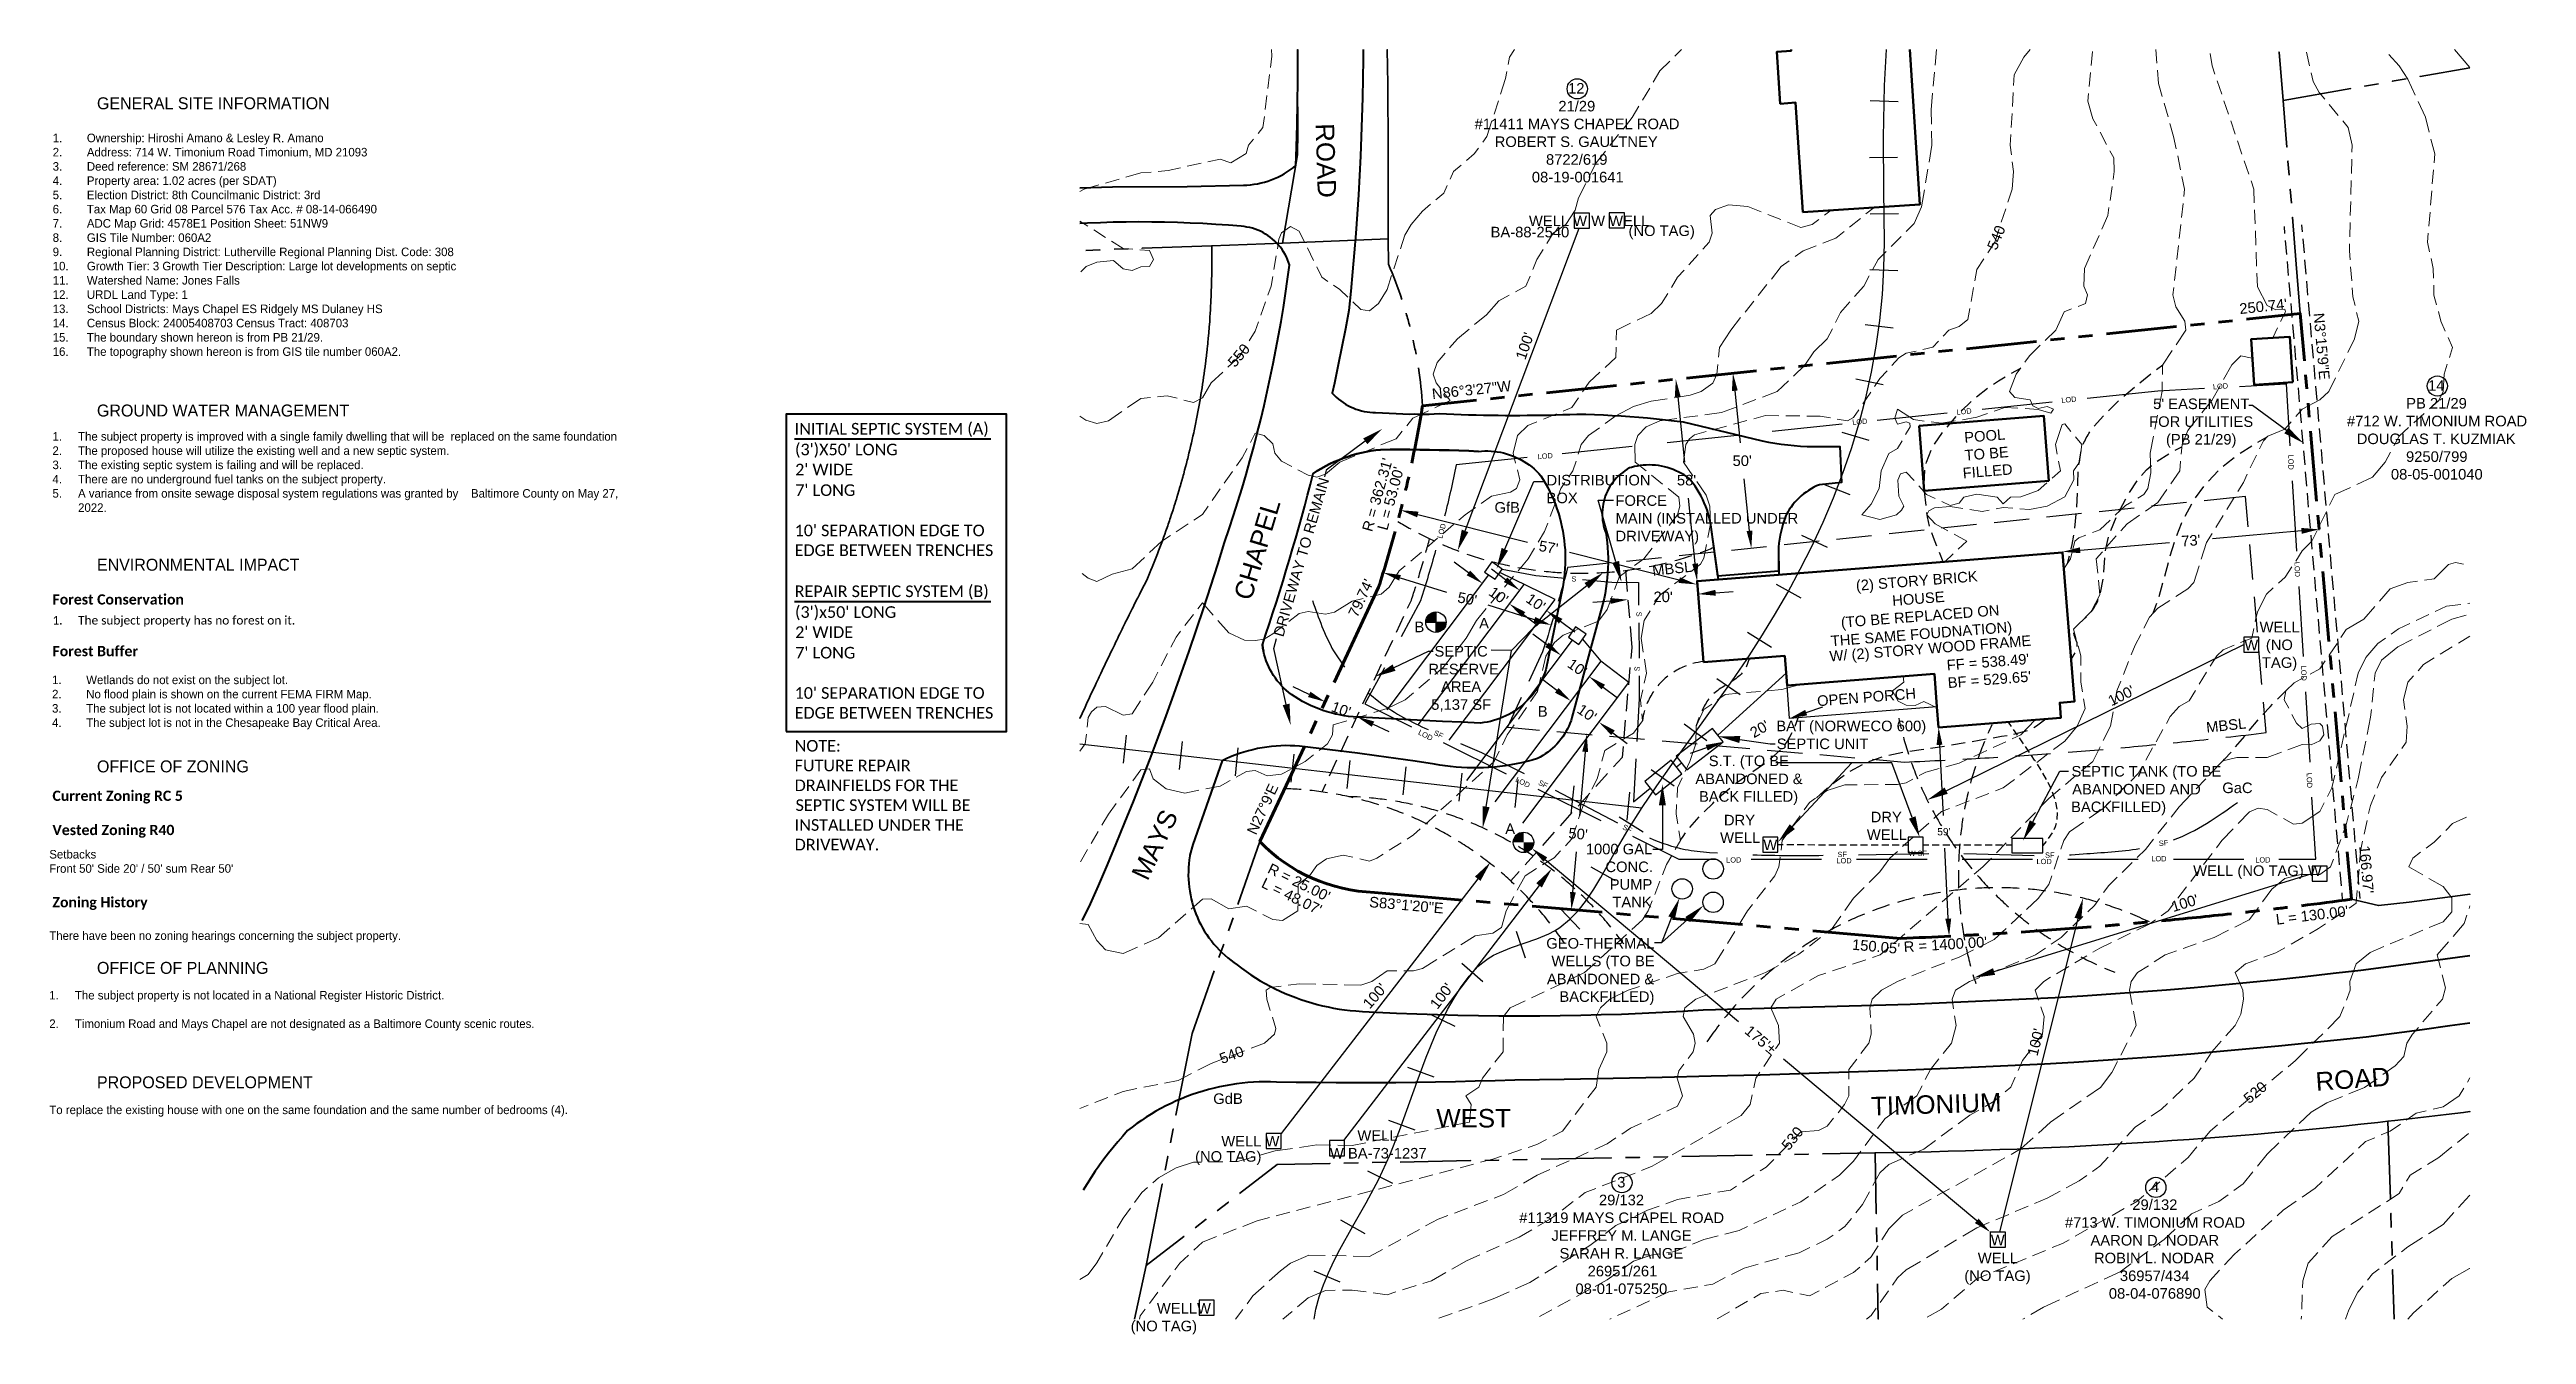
# Model space of a CAD drawing. Header units: inches. Extents: x -415 to 14109, y -1276 to 3235.
# Drawn here: x 5408 to 14109, y -1276 to 3235 of the extents above; entities that cross this region are included whole.
import ezdxf

# ---------------------------------------------------------------- set-up
doc = ezdxf.new("R2010")
doc.units = ezdxf.units.IN
doc.header["$MEASUREMENT"] = 0
for name, color, linetype in [('Buildings', 7, 'Continuous'), ('Geometry', 7, 'Continuous'), ('L-TTLB', 7, 'Continuous'), ('Parcels', 7, 'Continuous'), ('PDF_0', 7, 'Continuous'), ('Road_Edge_Of_Pavement', 7, 'Continuous'), ('SOIL', 7, 'Continuous'), ('Text', 7, 'Continuous'), ('Zoning', 7, 'Continuous')]:
    doc.layers.add(name, color=color, linetype=linetype)
doc.layers.add('Contours', color=7, linetype='Continuous', true_color=0x757575)
doc.styles.add('PDF Arial', font='arial.ttf')
doc.styles.add('PDF Calibri', font='calibri.ttf')
doc.styles.add('TEXT  1-20', font='', dxfattribs={"height": 30})
doc.styles.get('TEXT  1-20').set_extended_font_data('Avenir LT Std 55 Roman')

msp = doc.modelspace()

# ---------------------------------------------------------------- texts
at = {"layer": 'L-TTLB', "attachment_point": 1, "style": 'TEXT  1-20'}
for s, insert, char_height in [('GENERAL SITE INFORMATION', (5575.00369, 3067.58734), 42), ('\\P1.^IOwnership: Hiroshi Amano & Lesley R. Amano\\P2.^IAddress: 714 W. Timonium Road Timonium, MD 21093\\P3.^IDeed reference: SM 28671/268\\P4.^IProperty area: 1.02 acres (per SDAT)\\P5.^IElection District: 8th Councilmanic District: 3rd\\P6.^ITax Map 60 Grid 08 Parcel 576 Tax Acc. # 08-14-066490\\P7.^IADC Map Grid: 4578E1 Position Sheet: 51NW9\\P8.^IGIS Tile Number: 060A2\\P9.^IRegional Planning District: Lutherville Regional Planning Dist. Code: 308\\P10.^IGrowth Tier: 3 Growth Tier Description: Large lot developments on septic\\P11.^IWatershed Name: Jones Falls\\P12.^IURDL Land Type: 1\\P13.^ISchool Districts: Mays Chapel ES Ridgely MS Dulaney HS\\P14.^ICensus Block: 24005408703 Census Tract: 408703\\P15.^IThe boundary shown hereon is from PB 21/29.\\P16.^IThe topography shown hereon is from GIS tile number 060A2.', (5419.53879, 2989.94493), 30), ('GROUND WATER MANAGEMENT', (5575.00369, 1988.80334), 42), ('ENVIRONMENTAL IMPACT', (5575.00369, 1447.30884), 42), ('OFFICE OF ZONING', (5575.00369, 739.21546), 42), ('OFFICE OF PLANNING', (5575.00369, 31.80097), 42), ('PROPOSED DEVELOPMENT', (5575.00369, -369.98614), 42)]:
    msp.add_mtext(s, dxfattribs=dict(at, insert=insert, char_height=char_height))
at = {"layer": 'L-TTLB', "width": 1948.0262016, "attachment_point": 1, "style": 'TEXT  1-20'}
for s, insert, char_height in [('\\pxi-3,l3,t3;1.^IThe subject property is improved with a single family dwelling that will be  replaced on the same foundation\\P2.^IThe proposed house will utilize the existing well and a new septic system.\\P3.^IThe existing septic system is failing and will be replaced.\\P4.^IThere are no underground fuel tanks on the subject property.\\P5.^IA variance from onsite sewage disposal system regulations was granted by    Baltimore County on May 27, 2022.', (5418.61315, 1891.9391), 30), ('{\\fCalibri|b1|i0|c0|p34;Forest Conservation}', (5418.61315, 1322.58452), 36), ('\\pxi-3,l3,t3;{\\fCalibri|b0|i0|c0|p34;1.^IThe subject property has no forest on it.}', (5418.61315, 1246.32243), 30), ('{\\fCalibri|b1|i0|c0|p34;Forest Buffer}', (5418.61315, 1141.02655), 36), ('1.^IWetlands do not exist on the subject lot.\\P2.^INo flood plain is shown on the current FEMA FIRM Map.\\P3.^IThe subject lot is not located within a 100 year flood plain.\\P4.^IThe subject lot is not in the Chesapeake Bay Critical Area.', (5417.23519, 1037.02643), 30), ('{\\fCalibri|b1|i0|c0|p34;Current Zoning RC 5}', (5418.61315, 633.10852), 36), ('{\\fCalibri|b1|i0|c0|p34;Vested Zoning R40}', (5418.61315, 512.97539), 36), ("Setbacks\\PFront 50' Side 20' / 50' sum Rear 50'", (5407.50416, 424.70285), 30), ('{\\fCalibri|b1|i0|c0|p34;Zoning History}', (5418.61315, 259.38422), 36), ('There have been no zoning hearings concerning the subject property.', (5407.50416, 139.00438), 30), ('\\pxi-3,l3,t3;1.^IThe subject property is not located in a National Register Historic District.\\P\\pi0,l0,tz;\\P\\pi-3,l3,t3;2.^ITimonium Road and Mays Chapel are not designated as a Baltimore County scenic routes.', (5407.50416, -70.21623), 30), ('To replace the existing house with one on the same foundation and the same number of bedrooms (4).', (5407.50416, -472.70772), 30)]:
    msp.add_mtext(s, dxfattribs=dict(at, insert=insert, char_height=char_height))
at = {"layer": 'Text', "attachment_point": 7}
for s, insert, char_height, style in [('21/29', (10708.53892, 3017.49152), 37.071906, 'PDF Arial'), ('12', (10742.69767, 3080.53173), 37.071906, 'PDF Arial'), ('#11411 MAYS CHAPEL ROAD', (10414.388, 2955.04642), 37.0719065, 'PDF Arial'), ('ROBERT S. GAULTNEY', (10484.83809, 2892.60132), 37.0719065, 'PDF Arial'), ('08-19-001641', (10615.44615, 2768.23036), 37.0719065, 'PDF Arial'), ('8722/619', (10665.0709, 2830.19331), 37.071906, 'PDF Arial'), ('BA-88-2540', (10470.47732, 2575.25665), 37.071906, 'PDF Arial'), ('WELL W W WELL', (10605.1095, 2615.20465), 37.0719065, 'PDF Arial'), ('(NO TAG)', (10954.97587, 2569.36062), 37.071906, 'PDF Arial'), ("5' EASEMENT", (12797.8483, 1972.28253), 37.0719065, 'PDF Arial'), ('PB 21/29', (13686.73258, 1974.17681), 37.071906, 'PDF Arial'), ('14', (13763.72884, 2037.21702), 37.071906, 'PDF Arial'), ('INITIAL SEPTIC SYSTEM (A)', (8025.80337, 1874.60165), 40.796157, 'PDF Calibri'), ('FOR UTILITIES', (12783.88438, 1909.83743), 37.0719065, 'PDF Arial'), ('#712 W. TIMONIUM ROAD', (13478.75739, 1911.73171), 37.0719065, 'PDF Arial'), ("(3')X50' LONG", (8027.02731, 1801.65651), 40.796157, 'PDF Calibri'), ('(PB 21/29)', (12842.96677, 1837.16257), 37.071906, 'PDF Arial'), ('DOUGLAS T. KUZMIAK', (13513.08303, 1849.28661), 37.0719065, 'PDF Arial'), ("2' WIDE", (8027.59848, 1740.04331), 40.796157, 'PDF Calibri'), ('DISTRIBUTION', (10666.91391, 1704.28996), 37.0719065, 'PDF Arial'), ("58'", (11124.96781, 1704.26815), 37.071906, 'PDF Arial'), ("50'", (11320.54761, 1772.45087), 37.071906, 'PDF Arial'), ('08-05-001040', (13633.10224, 1724.91565), 37.0719065, 'PDF Arial'), ('9250/799', (13686.21334, 1786.8786), 37.071906, 'PDF Arial'), ("7' LONG", (8028.08805, 1667.38377), 40.796157, 'PDF Calibri'), ('BOX', (10667.13644, 1641.84485), 37.071906, 'PDF Arial'), ('FORCE', (10909.09896, 1632.55732), 37.071906, 'PDF Arial'), ("10' SEPARATION EDGE TO", (8025.72178, 1525.89966), 40.796157, 'PDF Calibri'), ('GfB', (10484.22097, 1608.50334), 37.071906, 'PDF Arial'), ('MAIN (INSTALLED UNDER', (10909.50694, 1559.84538), 37.0719065, 'PDF Arial'), ('EDGE BETWEEN TRENCHES', (8025.80337, 1456.25914), 40.796157, 'PDF Calibri'), ('DRIVEWAY)', (10909.35858, 1497.43736), 37.071906, 'PDF Arial'), ('REPAIR SEPTIC SYSTEM (B)', (8025.80337, 1303.85104), 40.796157, 'PDF Calibri'), ("20'", (11042.85212, 1294.50558), 37.071906, 'PDF Arial'), ("(3')x50' LONG", (8027.02731, 1230.9059), 40.796157, 'PDF Calibri'), ('B', (10203.19986, 1189.29623), 37.07191, 'PDF Arial'), ('A', (10430.22907, 1202.5699), 37.07191, 'PDF Arial'), ('WELL', (13171.81332, 1188.80128), 37.071906, 'PDF Arial'), ("2' WIDE", (8027.59848, 1169.29271), 40.796157, 'PDF Calibri'), ("7' LONG", (8028.08805, 1096.63317), 40.796157, 'PDF Calibri'), ('SEPTIC', (10273.36495, 1103.3684), 37.071906, 'PDF Arial'), ('W', (13117.95746, 1126.24262), 37.07191, 'PDF Arial'), ('(NO', (13193.8255, 1115.45714), 37.071906, 'PDF Arial'), ('RESERVE', (10251.86433, 1040.9233), 37.071906, 'PDF Arial'), ('TAG)', (13180.15829, 1053.01203), 37.071906, 'PDF Arial'), ("10' SEPARATION EDGE TO", (8025.72178, 955.14905), 40.796157, 'PDF Calibri'), ('AREA', (10296.51557, 979.7409), 37.071906, 'PDF Arial'), ('EDGE BETWEEN TRENCHES', (8025.80337, 885.50853), 40.796157, 'PDF Calibri'), ('5,137 SF', (10262.10851, 909.96234), 37.071906, 'PDF Arial'), ('B', (10636.41337, 892.78757), 37.07191, 'PDF Arial'), ('BAT (NORWECO 600)', (11474.11314, 830.57324), 37.0719065, 'PDF Arial'), ('NOTE:', (8025.80337, 769.7651), 40.796157, 'PDF Calibri'), ('SEPTIC UNIT', (11475.52251, 778.39499), 37.0719065, 'PDF Arial'), ('FUTURE REPAIR', (8025.80337, 700.53256), 40.796157, 'PDF Calibri'), ('S.T. (TO BE', (11236.81216, 707.91441), 37.0719065, 'PDF Arial'), ('SEPTIC TANK (TO BE', (12511.04312, 671.35908), 37.0719065, 'PDF Arial'), ('DRAINFIELDS FOR THE', (8025.80337, 630.89204), 40.796157, 'PDF Calibri'), ('ABANDONED &', (11189.74653, 655.50856), 37.0719065, 'PDF Arial'), ('BACK FILLED)', (11202.56069, 583.02421), 37.0719065, 'PDF Arial'), ('ABANDONED AND', (12513.4168, 619.18083), 37.0719065, 'PDF Arial'), ('GaC', (13040.8129, 623.89159), 37.071906, 'PDF Arial'), ('SEPTIC SYSTEM WILL BE', (8028.9448, 561.25152), 40.796157, 'PDF Calibri'), ('INSTALLED UNDER THE', (8025.80337, 491.611), 40.796157, 'PDF Calibri'), ('DRY', (11290.14202, 511.13166), 37.071906, 'PDF Arial'), ('DRY', (11805.56456, 521.92165), 37.071906, 'PDF Arial'), ('BACKFILLED)', (12509.63375, 546.46888), 37.0719065, 'PDF Arial'), ('DRIVEWAY.', (8025.80337, 422.69228), 40.796157, 'PDF Calibri'), ('A', (10521.93489, 480.72065), 37.07191, 'PDF Arial'), ('1000 GAL', (10805.02162, 408.94945), 37.071906, 'PDF Arial'), ('WELL', (11276.71589, 449.31707), 37.071906, 'PDF Arial'), ('W', (11428.58741, 424.13997), 37.07191, 'PDF Arial'), ('WELL', (11792.13843, 460.10706), 37.071906, 'PDF Arial'), ("59'", (12039.43236, 475.55732), 25.7444, 'PDF Arial'), ('CONC.', (10873.93253, 346.50435), 37.071906, 'PDF Arial'), ('LOD', (11298.02877, 380.36483), 18.535953, 'PDF Arial'), ('LOD', (11685.48447, 377.63867), 18.535953, 'PDF Arial'), ('SF', (11689.07841, 399.43026), 18.535953, 'PDF Arial'), ('W SF', (11938.76015, 403.21258), 18.535953, 'PDF Arial'), ('LOD', (12388.34237, 374.79884), 18.535953, 'PDF Arial'), ('SF', (12418.28329, 397.12402), 18.535953, 'PDF Arial'), ('LOD', (12791.59821, 384.5354), 18.535953, 'PDF Arial'), ('WELL (NO TAG) W', (12938.50122, 322.50322), 37.0719065, 'PDF Arial'), ('LOD', (13156.8333, 380.49117), 18.535953, 'PDF Arial'), ('PUMP', (10888.95348, 284.68976), 37.071906, 'PDF Arial'), ('TANK', (10898.29984, 223.50736), 37.071906, 'PDF Arial'), ('GEO-THERMAL', (10666.11073, 77.81644), 37.0719065, 'PDF Arial'), ('WELLS (TO BE', (10684.24714, 5.10449), 37.0719065, 'PDF Arial'), ('ABANDONED &', (10668.29897, -47.30136), 37.0719065, 'PDF Arial'), ('BACKFILLED)', (10712.10079, -119.78571), 37.0719065, 'PDF Arial'), ('GdB', (9496.28278, -467.54036), 37.071906, 'PDF Arial'), ('WEST', (10279.91925, -550.62105), 64.875836, 'PDF Arial'), ('WELL W', (9524.5362, -616.42247), 37.071906, 'PDF Arial'), ('WELL', (10002.57581, -596.49719), 37.071906, 'PDF Arial'), ('(NO TAG)', (9432.519, -680.95037), 37.071906, 'PDF Arial'), ('W BA-73-1237', (9906.11253, -659.11762), 37.0719065, 'PDF Arial'), ('3', (10915.35449, -760.81056), 37.07191, 'PDF Arial'), ('4', (12789.76773, -776.69934), 37.07191, 'PDF Arial'), ('#11319 MAYS CHAPEL ROAD', (10571.13375, -885.66368), 37.0719065, 'PDF Arial'), ('29/132', (10851.13531, -823.21858), 37.071906, 'PDF Arial'), ('#713 W. TIMONIUM ROAD', (12487.9209, -902.20994), 37.0719065, 'PDF Arial'), ('29/132', (12724.71405, -839.76484), 37.071906, 'PDF Arial'), ('JEFFREY M. LANGE', (10684.40281, -948.08349), 37.0719065, 'PDF Arial'), ('W', (12227.54315, -963.10769), 37.07191, 'PDF Arial'), ('AARON D. NODAR', (12577.7913, -964.62975), 37.0719065, 'PDF Arial'), ('SARAH R. LANGE', (10712.66444, -1010.52859), 37.0719065, 'PDF Arial'), ('26951/261', (10811.33908, -1072.9366), 37.071906, 'PDF Arial'), ('WELL', (12181.89891, -1026.55139), 37.071906, 'PDF Arial'), ('ROBIN L. NODAR', (12590.12331, -1027.07485), 37.0719065, 'PDF Arial'), ('08-01-075250', (10768.68701, -1134.89955), 37.0719065, 'PDF Arial'), ('(NO TAG)', (12134.62929, -1099.89553), 37.071906, 'PDF Arial'), ('08-04-076890', (12642.26575, -1151.44581), 37.0719065, 'PDF Arial'), ('36957/434', (12681.07914, -1089.50815), 37.071906, 'PDF Arial'), ('WELLW', (9298.28668, -1203.00174), 37.071906, 'PDF Arial'), ('(NO TAG)', (9206.26948, -1276.34588), 37.071906, 'PDF Arial')]:
    msp.add_mtext(s, dxfattribs=dict(at, insert=insert, char_height=char_height, style=style))
at = {"layer": 'Text', "attachment_point": 7, "style": 'PDF Arial'}
for s, insert, char_height, rotation in [('ROAD', (9854.78995, 2975.30123), 64.875836, 271.750627997), ('540', (12247.98553, 2527.81572), 37.071906, 67.592092351), ("250.74'", (13102.84116, 2305.84371), 37.071906, 5.997110246), ('N3°15\'9"E', (13360.70747, 2308.93039), 37.071906, 274.997109656), ('550', (9572.72844, 2116.25378), 37.071906, 49.599006647), ("100'", (10592.61494, 2142.58066), 37.071906, 70.936630054), ('N86°3\'27"W', (10266.48145, 2007.04334), 37.071906, 5.997110246), ('LOD', (12476.43746, 1993.79967), 18.535953, 5.73022356), ('LOD', (13008.68287, 2041.59408), 18.535953, 4.194182348), ('LOD', (11741.60897, 1917.42362), 18.535953, 4.15128711), ('LOD', (12107.93121, 1952.3664), 18.535953, 5.663707892), ('TO BE', (12137.09688, 1791.45444), 37.071906, 4.617954094), ('POOL', (12135.95102, 1854.01036), 37.071906, 4.617954094), ("R = 362.31'", (10054.38627, 1539.48635), 37.0719065, 73.967038881), ("L = 53.00'", (10107.96507, 1544.28697), 37.071906, 74.95943835), ('LOD', (10636.48359, 1796.42965), 18.535953, 4.42697014), ('FILLED', (12130.45166, 1729.53602), 37.071906, 4.617954094), ('LOD', (13272.31573, 1812.97727), 18.535953, 270.247563779), ('DRIVEWAY TO REMAIN', (9742.65427, 1170.19734), 37.0719065, 73.725869376), ('CHAPEL', (9630.03867, 1296.96747), 64.875836, 73.291066071), ('LOD', (10300.74174, 1516.67891), 18.535953, 75.027124462), ("57'", (10637.54114, 1474.7833), 37.071906, 349.999999452), ("73'", (12897.98448, 1489.97938), 37.071906, 3.999998926), ('MBSL', (11040.37351, 1386.59938), 37.071906, 5.997110246), ('(2) STORY BRICK', (11756.05942, 1323.54599), 37.0719065, 4.487449588), ('LOD', (13294.11016, 1436.11068), 18.535953, 271.784772639), ("79.74'", (10002.7279, 1238.13012), 37.071906, 64.997109494), ("50'", (10351.96593, 1293.90825), 37.071906, 349.999999452), ("10'", (10460.07764, 1321.56859), 37.071906, 325.000000581), ("10'", (10590.68797, 1297.59749), 37.071906, 325.000000581), ('S', (10753.93722, 1367.32146), 18.53595, 357.674376903), ('HOUSE', (11882.86211, 1281.15893), 37.071906, 4.487449588), ('S', (10982.34912, 1261.32967), 18.53595, 270.536784903), ('THE SAME FOUDNATION)', (11667.88903, 1128.71492), 37.0719065, 4.487449588), ('(TO BE REPLACED ON', (11703.36155, 1194.13596), 37.0719065, 4.487449588), ('W/ (2) STORY WOOD FRAME', (11663.21734, 1075.4458), 37.0719065, 4.487449588), ("10'", (10736.43821, 1069.23448), 37.071906, 325.000000581), ('S', (10993.92208, 1051.26106), 18.53595, 84.71344326), ("FF = 538.49'", (12074.17848, 1054.40076), 37.0719065, 4.487449588), ("BF = 529.65'", (12077.82284, 992.55866), 37.0719065, 4.487449588), ('LOD', (13316.91869, 1071.61448), 18.535953, 271.784772639), ('OPEN PORCH', (11619.02122, 928.84267), 37.071906, 4.487449588), ("100'", (12651.16179, 928.3361), 37.071906, 26.384277452), ("10'", (9907.25832, 912.50473), 37.071906, 339.999998827), ("10'", (10770.55603, 909.08314), 37.071906, 325.000000581), ("20'", (11395.74749, 816.25967), 37.071906, 30.000000545), ('MBSL', (12986.29855, 836.01695), 37.071906, 6.165968889), ('LOD', (10214.07652, 831.32067), 18.535953, 333.134183469), ('SF', (10268.5779, 829.85632), 18.535953, 333.134183469), ("N27°9'E", (9646.81667, 474.64118), 37.071906, 64.997109494), ('LOD', (10555.50521, 665.79916), 18.535953, 333.134183469), ('SF', (10635.86722, 654.81938), 18.535953, 333.134183469), ('LOD', (13336.69659, 695.21074), 18.535953, 271.784772639), ('MAYS', (9266.21977, 312.77026), 64.875836, 64.844981501), ("50'", (10742.54065, 465.57598), 37.071906, 354.999998854), ('SF', (10931.90375, 498.95255), 18.535953, 333.134183469), ('SF', (12818.96267, 437.86287), 18.535953, 6.581946601), ("166.97'", (13521.15405, 438.30048), 37.071906, 274.997109656), ("R = 25.00'", (9683.52384, 345.91898), 37.071906, 333.79988661), ("L = 48.07'", (9661.64125, 295.19273), 37.071906, 333.79988661), ("100'", (12868.57029, 206.07025), 37.071906, 17.108083495), ('S83°1\'20"E', (10042.72724, 223.79658), 37.071906, 354.997109902), ("L = 130.00'", (13231.41385, 161.61681), 37.0719065, 6.852110985), ("150.05'", (11738.90563, 74.14474), 37.071906, 354.997109902), ("R = 1400.00'", (11922.85104, 65.23839), 37.0719065, 3.55237652), ("100'", (10046.32529, -136.1773), 37.071906, 48.754683002), ("100'", (10283.9415, -137.71562), 37.071906, 52.658214485), ("175'±", (11359.28029, -216.41874), 37.071906, 320.000000002), ("100'", (12391.65139, -301.51111), 37.071906, 75.894891065), ('540', (9527.0854, -327.66295), 37.071906, 20.841165339), ('ROAD', (13370.97393, -421.97911), 64.875836, 4.064947728), ('TIMONIUM', (11808.04914, -508.3808), 64.875836, 1.78991029), ('520', (13135.05202, -468.76694), 37.071906, 39.51612768), ('530', (11518.56302, -633.43032), 37.071906, 51.469520912)]:
    msp.add_mtext(s, dxfattribs=dict(at, insert=insert, char_height=char_height, rotation=rotation))

# ---------------------------------------------------------------- hatches: boundary and pattern name
at = {"layer": 'PDF_0', "transparency": 33554559}
h = msp.add_hatch(color=256, dxfattribs=at)
h.paths.add_polyline_path([(10278.54827, 1224.73106), (10278.54827, 1260.57212), (10265.35928, 1258.04973), (10253.20894, 1250.07039), (10245.2296, 1237.92004), (10242.70721, 1224.73106)], flags=0)
h.paths.add_polyline_path([(10278.54827, 1188.89001), (10291.75373, 1191.39592), (10303.90408, 1199.37525), (10311.88341, 1211.54208), (10314.40581, 1224.73106), (10278.54827, 1224.73106)], flags=0)
h = msp.add_hatch(color=256, dxfattribs=at)
h.paths.add_polyline_path([(10586.13178, 451.42816), (10586.13178, 487.26921), (10572.92631, 484.76331), (10560.77596, 476.78398), (10552.79663, 464.63363), (10550.27424, 451.42816)], flags=0)
h.paths.add_polyline_path([(10586.13178, 415.58711), (10599.32076, 418.1095), (10611.47111, 426.08883), (10619.45044, 438.23918), (10621.97283, 451.42816), (10586.13178, 451.42816)], flags=0)

# ---------------------------------------------------------------- linework, layer by layer
at = {"layer": 'Buildings', "lineweight": 50}
msp.add_lwpolyline([(11942.60194, 3235.2098), (11978.49246, 2691.75786), (11567.47436, 2664.60505), (11542.11855, 3048.75059), (11488.22508, 3045.20605), (11476.19013, 3227.47776), (11526.52258, 3230.82447), (11526.22583, 3235.2098)], dxfattribs=at)
for points in [[(13288.00985, 2066.89693), (13152.27876, 2058.01086), (13141.84298, 2217.7459), (13277.57407, 2226.61549)], [(11975.45899, 1913.82233), (11993.36303, 1685.83431), (12431.31962, 1721.19726), (12413.41558, 1949.20177)], [(11218.14773, 1083.70789), (11195.79241, 1368.62284), (11931.58915, 1426.37409), (12480.0529, 1469.41963), (12521.15306, 945.60278), (12469.63361, 941.56365), (12473.73868, 889.07151), (12044.20655, 855.35718), (12038.56826, 927.15469), (12029.45138, 1043.20123), (11511.80038, 1002.57917), (11503.68916, 1106.11267)]]:
    msp.add_lwpolyline(points, close=True, dxfattribs=at)
at = {"layer": 'Contours', "lineweight": 20}
for points in [[(9697.37584, 3172.39728), (9702.3217, 3211.76639), (9701.11821, 3235.2098)], [(10532.25479, 3182.99793), (10537.16769, 3208.53509), (10554.0331, 3235.2098)], [(11140.62949, 3235.2098), (11117.25203, 3211.79936)], [(12036.45803, 3235.2098), (12031.69351, 3180.54148)], [(12366.46281, 3235.2098), (12343.66236, 3208.53509), (12309.83262, 3146.72823), (12307.73887, 3109.50233)], [(12585.36691, 3228.23613), (12580.51996, 3179.02475)], [(12811.29415, 3187.2184), (12807.45286, 3235.2098)], [(13014.84958, 3148.65712), (13005.04027, 3177.6399), (12998.16552, 3221.49326)], [(13336.21558, 3225.86211), (13347.36027, 3177.68936)], [(13856.20762, 3235.2098), (13910.79352, 3172.10053)], [(9688.11058, 3098.78629), (9694.29291, 3147.86578)], [(10505.34927, 3078.88741), (10522.69278, 3133.17655), (10527.60568, 3158.71372)], [(11099.76014, 3194.32396), (11065.48528, 3159.99964), (11042.15727, 3120.84486)], [(12029.5503, 3155.91106), (12025.26388, 3106.63373)], [(12578.09649, 3154.41081), (12573.24954, 3105.19943)], [(12829.9071, 3070.66078), (12817.01487, 3115.81656), (12813.2725, 3162.57149)], [(13352.9491, 3153.5865), (13359.98871, 3123.1859), (13381.05811, 3084.92137), (13400.69321, 3061.19769)], [(13626.29072, 3217.96521), (13661.68664, 3178.5961), (13692.59832, 3130.90145), (13718.30034, 3075.47476)], [(9678.8618, 3025.19177), (9685.02765, 3074.25478)], [(10482.76314, 3008.22745), (10497.81507, 3055.32859)], [(11029.51233, 3099.6106), (11004.20598, 3057.12559)], [(12023.12067, 3082.00331), (12017.99345, 3023.09802), (12019.03209, 2973.63935)], [(12306.33754, 3084.82245), (12303.55137, 3035.44621)], [(12570.80958, 3080.60198), (12568.18827, 3054.0097), (12586.3396, 2992.18635), (12599.59453, 2967.39107)], [(12850.2511, 2999.32489), (12836.68294, 3046.87116)], [(13038.62272, 3078.39282), (13022.76297, 3125.23019)], [(13062.39585, 3008.12853), (13046.55259, 3054.9659)], [(13728.70315, 3053.03701), (13754.42166, 2997.59383), (13767.79199, 2945.05223)], [(9653.47302, 2939.95799), (9670.81653, 2961.29116), (9675.77888, 3000.66027)], [(10442.68513, 2909.47496), (10457.86894, 2930.37949), (10475.22894, 2984.66863)], [(10991.54456, 3035.87485), (10968.23303, 2996.72006), (10935.63976, 2955.85071)], [(12302.16653, 3010.74984), (12299.38035, 2961.39008)], [(12879.102, 2886.081), (12869.90268, 2930.37949), (12857.02694, 2975.53526)], [(13086.18548, 2937.86424), (13070.32573, 2984.7016)], [(13416.45404, 3042.13961), (13447.99219, 3004.05643)], [(13463.7695, 2985.01484), (13483.4046, 2961.29116), (13496.70898, 2899.46782), (13496.08251, 2874.68902)], [(9477.44959, 2841.33738), (9520.11594, 2850.84994), (9558.11669, 2837.66096), (9611.51557, 2869.89153), (9620.50057, 2899.46782), (9637.86056, 2920.78451)], [(10385.79116, 2845.6238), (10412.99344, 2868.55614), (10428.16076, 2889.46068)], [(10873.96479, 2878.53031), (10841.37153, 2837.66096), (10815.99922, 2786.89987)], [(10920.22514, 2936.51237), (10889.37941, 2897.85217)], [(12019.54316, 2948.92649), (12020.58179, 2899.46782), (12010.57465, 2840.05146)], [(12297.97903, 2936.69371), (12295.88528, 2899.46782), (12300.0398, 2865.3743)], [(12611.2338, 2945.57979), (12634.54532, 2901.95724)], [(12646.1846, 2880.14596), (12659.43952, 2855.33419), (12661.33544, 2806.74928), (12657.16443, 2778.40946)], [(13109.95861, 2867.59994), (13094.11535, 2914.43731)], [(13773.8919, 2921.09774), (13787.26223, 2868.55614), (13784.67389, 2837.23231)], [(9189.64954, 2787.01527), (9241.94385, 2801.95179), (9277.76842, 2805.0512)], [(9302.41533, 2807.19441), (9338.2399, 2810.31031), (9380.90625, 2819.82286)], [(9405.04208, 2825.19737), (9453.31375, 2835.96288)], [(10327.99046, 2780.42078), (10339.69568, 2806.74928), (10366.89795, 2829.68162)], [(12006.46958, 2815.68482), (11998.24296, 2766.91856)], [(12303.02381, 2840.8428), (12307.17834, 2806.74928), (12302.43031, 2744.92594), (12287.52676, 2699.22612)], [(12894.18689, 2813.44269), (12884.13029, 2861.86274)], [(12905.56239, 2719.22391), (12908.41451, 2744.92594), (12899.21519, 2789.24091)], [(13133.74824, 2797.33565), (13117.88849, 2844.17302)], [(13495.47252, 2849.97617), (13494.21956, 2800.53398)], [(13782.6296, 2812.58541), (13778.57398, 2763.30808)], [(9027.57346, 2736.88066), (9042.22971, 2744.92594), (9094.54051, 2759.86246)], [(9118.31364, 2766.65478), (9165.85992, 2780.22295)], [(10278.07016, 2707.84842), (10306.22864, 2731.50615), (10317.93386, 2757.83465)], [(10804.93697, 2764.77535), (10779.56466, 2714.03075), (10767.76053, 2671.77655), (10735.15077, 2621.31222), (10690.60499, 2590.40054), (10668.26616, 2554.49354)], [(11994.13789, 2742.53543), (11984.13075, 2683.11908), (11958.41223, 2624.67541), (11929.98998, 2596.18721)], [(12653.57043, 2753.9439), (12646.36595, 2705.01278)], [(13153.25144, 2697.00048), (13151.48742, 2744.92594), (13141.67811, 2773.92521)], [(13491.74663, 2701.66608), (13490.49368, 2652.22389)], [(13493.60957, 2775.82112), (13492.35662, 2726.37893)], [(13776.52969, 2738.66117), (13772.47408, 2689.38384)], [(9055.50112, 2615.19583), (9027.57346, 2632.83609)], [(9721.37978, 2535.78168), (9726.90267, 2569.05088), (9736.46468, 2591.30729), (9767.37635, 2613.36586), (9798.28802, 2596.97855), (9816.0272, 2560.80777)], [(10153.5497, 2535.41898), (10169.16216, 2583.5093), (10191.92964, 2621.31222), (10230.9855, 2668.29796), (10259.14398, 2691.95569)], [(11421.27451, 2665.67665), (11374.55255, 2684.10825), (11306.31606, 2689.5487), (11260.15463, 2673.88679), (11241.22844, 2652.2074), (11248.96048, 2590.40054), (11238.42579, 2559.48887), (11215.95506, 2534.39683)], [(11490.26937, 2638.4414), (11444.2728, 2656.59274)], [(11623.41213, 2638.85356), (11599.80385, 2621.31222), (11560.0061, 2610.92589), (11513.26765, 2629.35749)], [(11666.85333, 2671.16656), (11643.26154, 2653.60873)], [(11769.79333, 2642.56296), (11731.33096, 2611.46994)], [(11817.50446, 2681.12424), (11789.01627, 2658.10947)], [(12279.84418, 2675.71676), (12264.51199, 2628.69805)], [(12642.75546, 2680.56371), (12638.58445, 2652.2074), (12617.67991, 2604.74356)], [(12889.14211, 2571.77111), (12894.61553, 2620.91655)], [(12897.35225, 2645.49751), (12902.82567, 2694.64295)], [(13156.00464, 2622.86192), (13154.17467, 2672.28763)], [(13489.8672, 2627.51104), (13488.63073, 2578.06885)], [(13770.42979, 2664.73693), (13766.37418, 2615.45961)], [(9031.24989, 2454.61999), (9050.1431, 2473.13402), (9087.41846, 2489.22458), (9145.59835, 2494.05504), (9180.13699, 2465.83062), (9211.04866, 2458.95587), (9241.94385, 2472.62295), (9272.85552, 2472.9197), (9286.80287, 2497.66552), (9272.85552, 2529.59934), (9238.82795, 2532.12174)], [(9118.21473, 2575.57943), (9076.40566, 2601.99036)], [(9214.16456, 2533.95171), (9180.13699, 2536.45761), (9139.11926, 2562.37396)], [(9826.90811, 2538.61731), (9848.7029, 2494.2199)], [(10655.20906, 2533.49009), (10632.87023, 2497.58309), (10618.42829, 2462.69824)], [(11614.29525, 2546.31638), (11568.05138, 2528.5772), (11539.85994, 2508.18374)], [(11712.10802, 2595.93992), (11683.61982, 2572.92514), (11637.37596, 2555.18597)], [(11860.15433, 2526.17021), (11831.73208, 2497.66552), (11812.59157, 2462.18717)], [(11912.53107, 2578.67884), (11877.61324, 2543.67858)], [(12256.84589, 2605.20517), (12241.92586, 2559.48887), (12216.85031, 2521.50461)], [(12607.70575, 2582.12446), (12587.7739, 2536.85328)], [(12880.93197, 2498.06119), (12886.40539, 2547.20663)], [(13158.75784, 2548.73985), (13156.92787, 2598.16556)], [(13161.49456, 2474.61778), (13159.66459, 2524.027)], [(13488.00426, 2553.35599), (13487.37778, 2528.5772), (13489.80126, 2496.90716)], [(13764.32989, 2590.8127), (13761.74155, 2559.48887), (13769.19332, 2525.21401)], [(9688.14355, 2372.2548), (9699.66742, 2404.94699), (9705.19031, 2438.21619)], [(9709.24592, 2462.61581), (9717.34066, 2511.39855)], [(9859.58381, 2472.01296), (9877.33948, 2435.85866), (9898.75508, 2421.26835)], [(9986.59369, 2349.12463), (10014.63676, 2322.51586), (10045.54844, 2317.53702), (10076.44362, 2343.6512), (10107.3553, 2393.27474), (10122.98424, 2441.36506)], [(10130.61736, 2464.87442), (10145.90009, 2511.90962)], [(10608.98169, 2439.84833), (10594.53975, 2404.94699), (10557.95682, 2384.73488)], [(11149.97718, 2460.73638), (11127.50646, 2435.64434), (11105.62924, 2399.93518)], [(11199.46883, 2515.98172), (11166.46341, 2479.15149)], [(11519.82917, 2493.70883), (11491.63773, 2473.31537), (11456.70341, 2429.52795)], [(11800.83689, 2440.42535), (11781.69638, 2404.94699), (11749.0042, 2367.86947)], [(12203.2162, 2500.88034), (12178.14065, 2462.89607), (12171.24941, 2423.7248)], [(12577.81622, 2514.23418), (12556.91169, 2466.77034), (12553.86174, 2404.94699), (12566.80342, 2374.03532), (12559.97812, 2343.14013), (12534.09475, 2333.16596)], [(12872.72183, 2424.33479), (12878.19525, 2473.48023)], [(13245.7062, 2279.89897), (13262.43972, 2314.76734), (13259.90084, 2323.57098), (13228.98916, 2321.16399), (13198.07749, 2336.24889), (13164.18181, 2401.96298), (13162.41778, 2449.90493)], [(13491.68068, 2472.26025), (13495.43954, 2422.94995)], [(13774.43594, 2501.0452), (13781.88772, 2466.77034), (13782.81094, 2432.31412)], [(9919.198, 2407.35398), (9940.6301, 2392.76367), (9968.65668, 2366.1549)], [(10536.3104, 2372.76588), (10499.72747, 2352.55376), (10455.94005, 2303.62265), (10414.46071, 2269.43021)], [(11092.70404, 2378.84929), (11070.82681, 2343.14013), (11034.5736, 2308.15636), (10984.83466, 2284.58106)], [(11395.02844, 2352.20755), (11364.1992, 2313.53087)], [(11441.28879, 2410.18961), (11410.45955, 2371.52941)], [(11732.64986, 2349.32246), (11699.95767, 2312.22846), (11682.10309, 2276.68415)], [(12166.97948, 2399.37465), (12158.40664, 2350.67434)], [(12878.68984, 2198.90214), (12912.79984, 2250.4216), (12909.09044, 2281.31678), (12877.8985, 2332.02841), (12867.133, 2374.03532), (12869.98511, 2399.75383)], [(13497.31897, 2398.28655), (13499.72596, 2366.61652), (13507.04585, 2336.00159)], [(13783.48688, 2407.60127), (13784.41011, 2373.14506), (13793.3951, 2339.18344)], [(9622.87458, 2212.50328), (9643.74614, 2246.28355), (9655.27002, 2278.97574)], [(9663.49664, 2302.30375), (9679.93341, 2348.94328)], [(10962.49583, 2273.9969), (10912.75688, 2250.4216), (10912.08095, 2214.72892)], [(11348.78458, 2294.20901), (11313.85027, 2250.4216), (11274.56359, 2188.59825), (11271.16743, 2154.53771)], [(12154.12022, 2326.32418), (12147.22898, 2287.15291), (12116.33379, 2263.21491), (12079.9322, 2250.4216), (12060.21468, 2229.30274)], [(12511.03052, 2324.27989), (12485.13066, 2314.30572), (12455.73572, 2250.4216), (12418.50982, 2214.02001)], [(13512.78305, 2311.94819), (13520.10294, 2281.31678), (13505.21588, 2219.50992), (13481.83841, 2171.28771)], [(13799.70933, 2315.27841), (13808.67783, 2281.31678), (13824.25732, 2246.26707)], [(9547.79631, 2119.7188), (9588.99539, 2157.68658), (9609.86695, 2191.46685)], [(10395.38615, 2253.70236), (10353.92329, 2219.50992), (10326.5067, 2187.42773)], [(10911.61933, 2189.99958), (10910.9434, 2154.3069), (10872.67887, 2119.02638)], [(11671.00786, 2254.59261), (11653.16977, 2219.0648), (11605.50809, 2173.99145), (11574.33263, 2126.79139), (11534.81515, 2088.97199)], [(11965.20456, 2176.59628), (11930.88024, 2168.64992), (11904.78254, 2152.88909), (11879.8224, 2125.62087)], [(12043.33278, 2211.23384), (12023.61526, 2190.11498), (11989.29094, 2182.16862)], [(12400.8201, 2196.74245), (12363.5942, 2160.34086), (12347.53662, 2138.13391)], [(12830.25331, 2093.72002), (12830.94573, 2126.79139), (12865.03925, 2178.29436)], [(13218.27312, 2222.74122), (13235.00664, 2257.60959)], [(13218.27312, 2222.74122), (13218.27312, 2222.74122)], [(13834.28094, 2223.66445), (13849.84394, 2188.59825), (13838.58385, 2153.99366)], [(9392.99065, 2004.51305), (9427.3974, 1995.54455), (9458.30908, 2012.8386), (9488.42941, 2064.96804), (9529.612, 2102.95231)], [(10310.43263, 2168.63343), (10283.01603, 2136.56772), (10269.25003, 2095.87972), (10279.09231, 2064.96804), (10295.99069, 2043.73378)], [(10854.49456, 2102.25989), (10816.23003, 2066.96288), (10793.24823, 2032.95179)], [(11268.71098, 2129.94026), (11265.31482, 2095.87972), (11250.92234, 2063.40185), (11209.82218, 2034.05637), (11171.06307, 2021.2136), (11115.04287, 2012.8386)], [(11863.12185, 2107.3871), (11838.1617, 2080.11888), (11819.48281, 2052.48797)], [(12333.06171, 2118.08666), (12317.02062, 2095.87972), (12293.47829, 2034.05637), (12311.58016, 2012.97049), (12365.85282, 2005.4198), (12375.11808, 1983.77338), (12394.48939, 1974.64001), (12425.40106, 1981.81152), (12448.218, 1972.24951), (12438.62302, 1959.02756), (12394.09372, 1971.85384), (12347.78391, 1974.34326)], [(13045.11829, 2076.12922), (13074.44728, 2127.63219), (13105.35896, 2160.2914), (13146.14588, 2151.93288)], [(13146.14588, 2151.93288), (13146.14588, 2151.93288)], [(13471.03993, 2149.03131), (13449.45946, 2104.53499)], [(13830.91775, 2130.4843), (13819.64117, 2095.87972), (13816.44285, 2034.27069), (13801.25903, 2003.16118), (13768.33604, 1973.7003)], [(9195.15594, 1977.90429), (9241.94385, 2010.13486), (9276.02088, 2013.64642)], [(9300.60184, 2016.1853), (9334.67887, 2019.69687), (9369.06914, 2010.74485)], [(10311.37234, 2024.39544), (10328.27072, 2003.16118), (10274.14644, 1977.54159)], [(10779.3998, 2012.45941), (10756.40152, 1978.43184), (10724.91283, 1965.57259)], [(11090.5938, 2009.17866), (11034.5736, 2000.80365), (10972.75026, 1981.41585), (10910.9434, 1949.64689), (10872.56346, 1921.83463)], [(11402.77697, 2006.0133), (11356.48365, 1988.62033)], [(11516.94408, 2071.87577), (11477.41011, 2034.05637), (11425.90714, 2014.71803)], [(11805.65087, 2031.99559), (11777.95401, 1991.01083)], [(12817.50946, 1975.39838), (12829.0663, 2035.9358), (12829.74224, 2069.00717)], [(12969.39705, 1959.96727), (13003.55651, 2003.16118), (13032.88551, 2054.64767)], [(13438.67747, 2082.29507), (13415.28351, 2034.05637), (13383.53104, 2005.56817), (13321.55932, 1972.39789), (13298.90725, 1946.74532)], [(9027.57346, 1948.17962), (9048.87366, 1933.70471), (9087.41846, 1921.6368), (9128.00755, 1931.64394), (9174.79545, 1963.87451)], [(10251.79112, 1966.95743), (10197.66684, 1941.33784), (10175.78962, 1914.58069)], [(10633.36482, 1928.16534), (10601.87612, 1915.2896), (10565.01292, 1879.53098), (10549.77965, 1817.70763), (10558.48438, 1783.33385)], [(10702.02995, 1956.2249), (10656.2477, 1937.51303)], [(11124.63786, 1939.60678), (11065.48528, 1931.70988), (11016.66956, 1910.44265), (10987.37354, 1879.53098), (10977.06965, 1848.6193), (10978.88313, 1786.81244), (11016.85091, 1756.0986)], [(11198.16642, 1949.41609), (11149.15287, 1942.87106)], [(11333.33699, 1979.9156), (11281.83402, 1960.56078), (11222.66495, 1952.68036)], [(11370.95855, 1932.48473), (11323.23093, 1919.55953)], [(11482.90003, 1949.64689), (11436.3759, 1950.22391), (11394.81412, 1938.96382)], [(11557.07156, 1948.74015), (11507.62936, 1949.35014)], [(11664.00122, 1941.89837), (11628.32502, 1947.86638), (11581.80089, 1948.42691)], [(11764.12206, 1970.53494), (11745.44317, 1942.88754), (11724.04405, 1931.84177), (11688.38434, 1937.80978)], [(11993.06628, 1930.88557), (11956.15362, 1935.69955), (11899.98505, 1972.57923), (11890.53844, 1941.33784), (11899.98505, 1919.57602), (11930.88024, 1928.54453), (11943.40977, 1922.9557), (11943.98679, 1910.44265), (11928.19298, 1883.27335)], [(12104.13398, 1931.3307), (12054.51044, 1922.87326), (12017.59778, 1927.68724)], [(12215.7787, 1956.99975), (12178.14065, 1943.94266), (12128.51711, 1935.48523)], [(12323.08755, 1975.67864), (12276.77774, 1978.16807), (12239.13969, 1965.11097)], [(12461.27509, 1814.41039), (12454.89492, 1848.6193), (12478.84941, 1918.80117), (12487.20792, 1921.1587), (12509.25001, 1894.41804)], [(12803.61157, 1902.54575), (12812.87683, 1951.11417)], [(12896.44551, 1814.57525), (12899.36357, 1848.6193), (12919.92189, 1897.40205), (12954.06486, 1940.57947)], [(13282.55291, 1928.2148), (13259.90084, 1902.56223), (13200.31962, 1877.28885), (13185.10283, 1861.59396), (13171.40278, 1833.13874)], [(13749.90444, 1957.21407), (13713.05772, 1924.24162)], [(9614.84579, 1834.09494), (9597.61768, 1802.01274), (9577.57043, 1773.35968)], [(9771.91006, 1770.95269), (9736.46468, 1789.73051), (9713.07072, 1817.70763), (9705.553, 1850.31738), (9674.65782, 1880.19043), (9643.74614, 1887.95544), (9626.53452, 1855.87324)], [(10062.64465, 1837.22732), (10016.97781, 1818.23519)], [(10160.14419, 1895.4237), (10138.26697, 1868.66655), (10085.46159, 1846.72339)], [(10852.54919, 1907.32675), (10814.16925, 1879.53098), (10789.01127, 1848.6193), (10778.0809, 1814.04769)], [(11227.7592, 1893.69264), (11186.21391, 1882.43255), (11169.13418, 1868.60061), (11156.24195, 1848.6193), (11148.21316, 1786.81244), (11180.77345, 1738.82104)], [(11299.35888, 1913.08045), (11251.63125, 1900.15524)], [(11915.76237, 1861.89072), (11899.98505, 1834.7379), (11869.07338, 1816.86683), (11842.2338, 1755.90077), (11835.54039, 1694.07742), (11807.25003, 1639.21126), (11774.47541, 1601.35889), (11838.1617, 1584.85618), (11896.24268, 1601.35889), (11914.26212, 1617.99349), (11922.40632, 1632.27056), (11904.10661, 1667.32028), (11901.41935, 1723.53831), (11910.53624, 1745.3331), (11930.88024, 1751.86164), (11958.31332, 1721.49402)], [(12524.97787, 1875.34348), (12547.00347, 1848.6193), (12538.64495, 1786.81244), (12518.36689, 1755.90077), (12519.35606, 1724.9891), (12487.20792, 1664.61654), (12425.40106, 1631.72652), (12363.5942, 1619.83995), (12329.55015, 1622.54369)], [(12743.98089, 1659.85202), (12765.38001, 1672.5629), (12779.59114, 1694.07742), (12789.38396, 1748.99304), (12787.40561, 1817.70763), (12798.96245, 1878.24505)], [(13694.62612, 1907.7554), (13661.68664, 1878.29451), (13642.94181, 1843.44263)], [(9563.39228, 1753.09811), (9535.05246, 1712.57497)], [(9994.14439, 1808.75561), (9941.35549, 1786.81244), (9891.00656, 1744.60771), (9860.09488, 1734.10598), (9829.18321, 1740.60155), (9793.75431, 1759.37936)], [(10564.5678, 1759.36288), (10573.28901, 1724.9891), (10561.99594, 1694.07742), (10540.05278, 1680.88844), (10474.0749, 1667.33677), (10437.47548, 1641.48636)], [(10770.62913, 1790.47239), (10759.69876, 1755.90077), (10745.55358, 1735.19407)], [(11036.07385, 1740.53561), (11074.51973, 1709.44259)], [(12442.62917, 1729.81956), (12472.22195, 1755.90077), (12465.82529, 1790.10969)], [(12860.04392, 1710.56365), (12891.43369, 1755.90077), (12894.33527, 1789.94483)], [(13128.48913, 1744.03069), (13114.77259, 1715.57546), (13095.43425, 1683.90542)], [(13160.67025, 1810.86585), (13139.22167, 1766.30358)], [(13631.23659, 1821.66432), (13612.49175, 1786.81244), (13568.96811, 1733.28167), (13513.75574, 1708.02477)], [(9520.8743, 1692.3134), (9492.53448, 1651.79025)], [(10731.60623, 1714.78412), (10717.47754, 1694.07742), (10706.3988, 1664.73194)], [(11093.74267, 1693.89608), (11131.71045, 1663.18224), (11135.56822, 1632.27056), (11126.69863, 1601.35889), (11097.93017, 1563.47354)], [(11194.67134, 1718.37812), (11227.23164, 1670.38672), (11240.05792, 1632.27056), (11242.44842, 1570.44722), (11233.47992, 1522.15906)], [(11974.88197, 1703.14485), (12002.29857, 1672.77722), (12032.61674, 1658.84636)], [(12055.08746, 1648.52598), (12085.42212, 1634.59512), (12116.33379, 1641.98095), (12132.53975, 1663.18224), (12178.14065, 1673.61802), (12250.43275, 1663.18224), (12270.85918, 1639.57396), (12297.25363, 1663.18224), (12332.68253, 1664.61654), (12394.48939, 1687.38402), (12424.08217, 1713.46522)], [(12770.6556, 1614.67976), (12814.57491, 1644.88253), (12845.96468, 1690.23613)], [(13082.54202, 1662.80305), (13056.75756, 1620.59832)], [(13491.26853, 1697.73737), (13436.03967, 1672.48047), (13417.47618, 1634.89187)], [(9407.79528, 1569.40858), (9366.56323, 1542.10739)], [(9478.35633, 1631.52868), (9458.30908, 1602.87562), (9428.40306, 1583.05918)], [(10340.43756, 1567.10051), (10302.76653, 1535.05129)], [(10417.27985, 1627.22578), (10380.69692, 1601.35889), (10359.26483, 1583.12512)], [(10671.448, 1572.21124), (10660.36925, 1542.86576), (10637.5688, 1505.39257)], [(10697.6611, 1641.60177), (10680.1857, 1595.34142)], [(12129.30845, 1623.92853), (12085.42212, 1631.10004), (12029.84705, 1626.02228), (12009.96466, 1615.00948), (12002.44694, 1601.35889), (12032.17161, 1570.44722), (12076.76685, 1545.5695)], [(12222.10942, 1617.61431), (12197.61088, 1612.80033), (12153.72455, 1619.95535)], [(12304.90324, 1624.48906), (12270.85918, 1627.19281), (12246.37714, 1622.37883)], [(12585.21854, 1539.15636), (12610.83813, 1548.50405), (12647.12431, 1582.99323)], [(12665.04484, 1600.02351), (12701.33102, 1634.4962), (12722.73015, 1647.22357)], [(12684.69642, 1545.78382), (12706.37581, 1570.44722), (12750.29511, 1600.66647)], [(13043.86534, 1599.51243), (13018.08088, 1557.30769)], [(13406.51284, 1612.7179), (13384.60265, 1568.38644)], [(9345.95545, 1528.44031), (9316.04944, 1508.64036), (9272.65769, 1468.85909)], [(10283.93926, 1519.02668), (10246.26824, 1486.99394)], [(10624.70955, 1484.25723), (10601.9091, 1446.78404), (10566.77695, 1404.92551)], [(11038.10166, 1484.71884), (11009.33319, 1446.8335), (10976.09696, 1423.10982)], [(11082.97716, 1543.78899), (11053.05466, 1504.4034)], [(11228.97918, 1497.84188), (11220.01067, 1449.53724), (11207.46465, 1428.48433), (11175.66272, 1404.01877)], [(12098.3638, 1533.51807), (12142.94256, 1508.64036), (12113.46519, 1481.20728)], [(12484.6031, 1411.47054), (12507.53544, 1446.8335), (12523.16438, 1508.64036), (12536.35336, 1521.31826), (12561.98944, 1530.66595)], [(12635.73233, 1490.06038), (12668.37506, 1527.22033)], [(13005.18865, 1536.20533), (12985.83382, 1504.53529), (12967.00655, 1446.20702)], [(13373.63931, 1546.22895), (13355.05933, 1508.64036), (13321.7077, 1474.7117), (13298.56104, 1439.21686)], [(9254.42392, 1452.15855), (9211.04866, 1412.39377), (9140.68545, 1393.55001), (9087.41846, 1366.8753), (9056.50678, 1379.15754), (9035.33847, 1395.67674)], [(10170.94267, 1422.8955), (10149.52706, 1404.66173), (10113.71898, 1347.73479), (10086.1705, 1323.20329), (10046.96625, 1313.69074)], [(10227.44097, 1470.96933), (10189.78643, 1438.92011)], [(10955.98377, 1408.73383), (10922.74754, 1385.01015), (10905.68429, 1338.94764)], [(12095.36331, 1464.35835), (12065.88594, 1436.90879)], [(12065.88594, 1436.90879), (12065.88594, 1436.90879)], [(12484.6031, 1411.47054), (12484.6031, 1411.47054)], [(12603.02366, 1396.15484), (12597.74807, 1446.8335), (12619.42745, 1471.49689)], [(12959.42289, 1422.66469), (12940.59562, 1364.33642), (12919.92189, 1341.37111), (12877.71715, 1314.30073)], [(13285.04233, 1418.51016), (13261.89567, 1383.01532), (13238.25442, 1361.45133)], [(13887.94361, 1428.08866), (13860.26323, 1433.69397), (13835.91308, 1427.14894), (13785.31685, 1376.50326), (13751.20685, 1371.88711)], [(10022.92934, 1307.8711), (9983.72509, 1298.35855), (9921.91823, 1259.33565), (9891.00656, 1252.75765), (9829.18321, 1262.43506), (9798.28802, 1254.91734), (9761.70509, 1226.7259)], [(10503.20606, 1329.15482), (10471.42062, 1291.26947)], [(10550.88423, 1385.98284), (10519.09878, 1348.09749)], [(10897.09497, 1315.75152), (10880.03172, 1269.689), (10849.13654, 1228.14371), (10798.82058, 1208.36024)], [(11097.27072, 1343.71215), (11065.48528, 1319.2466), (11044.49831, 1285.3674)], [(11156.0606, 1388.93387), (11116.87284, 1358.78056)], [(12557.83492, 1239.30489), (12579.94294, 1261.51183), (12610.83813, 1320.89522), (12605.57903, 1371.57388)], [(13220.00417, 1344.76727), (13196.36292, 1323.20329), (13164.13235, 1261.37994), (13156.74652, 1227.10508)], [(13726.70832, 1368.57338), (13692.59832, 1363.97373), (13630.79146, 1341.73381), (13592.54341, 1297.86396)], [(9427.05119, 1251.76847), (9396.83194, 1212.61369)], [(9496.49118, 1248.9823), (9458.30908, 1292.27513), (9442.15258, 1271.33762)], [(9742.13594, 1211.641), (9705.553, 1183.44955), (9674.65782, 1164.91904), (9643.74614, 1160.30289), (9605.8608, 1161.68774), (9551.02761, 1187.12598), (9512.84551, 1230.4353)], [(10455.5279, 1272.3268), (10420.41224, 1230.46827), (10384.6701, 1168.66141), (10351.69765, 1126.68748)], [(11031.47419, 1264.34746), (11010.48723, 1230.46827), (10999.32605, 1168.66141), (11006.84377, 1119.07084)], [(12527.91242, 1165.11687), (12518.30095, 1199.57308), (12540.40897, 1221.78003)], [(12856.89505, 1300.94689), (12814.69031, 1273.8765), (12785.147, 1241.61296), (12765.5119, 1203.76058)], [(13576.30448, 1279.23453), (13538.07292, 1235.36468), (13476.24958, 1198.45202), (13457.57068, 1170.78813)], [(13699.47307, 1219.62033), (13660.15343, 1201.1063), (13634.00627, 1182.6747)], [(13766.5885, 1251.20794), (13721.84488, 1230.13855)], [(13879.27185, 1286.99954), (13828.27996, 1280.24019), (13788.96031, 1261.74264)], [(13897.01103, 1248.81744), (13847.1402, 1235.36468), (13795.98344, 1209.13509)], [(13910.79352, 1291.17055), (13903.78687, 1290.24732)], [(9381.73056, 1193.02805), (9365.57406, 1172.10703), (9347.38975, 1137.00786)], [(10775.80581, 1199.3093), (10725.50633, 1179.52583), (10694.59466, 1153.44462), (10664.88648, 1105.63457), (10652.78559, 1055.38455)], [(12543.88757, 1072.84347), (12544.16783, 1106.85455), (12534.55636, 1141.29428)], [(12754.11992, 1181.81742), (12734.46834, 1143.96504), (12720.81774, 1109.55829)], [(13082.41013, 1143.56937), (13043.5521, 1127.79206), (13021.51001, 1106.85455), (12998.69308, 1069.59568)], [(13151.55336, 1202.93627), (13144.18402, 1168.66141), (13105.3095, 1152.88409)], [(13443.72225, 1150.29575), (13416.05837, 1109.32748)], [(13613.79416, 1168.41412), (13587.647, 1149.98252), (13544.81579, 1100.07871), (13518.14108, 1045.0312), (13508.00205, 1000.79866)], [(13707.97997, 1163.99581), (13656.83969, 1137.74974), (13599.87978, 1090.78048), (13577.7223, 1045.0312), (13574.85369, 1016.95516)], [(13773.99081, 1197.84203), (13729.98908, 1175.27239)], [(13848.85477, 1137.53542), (13806.66651, 1111.75096)], [(13910.79352, 1175.38779), (13869.95713, 1150.42764)], [(9301.8548, 1049.2187), (9283.67049, 1014.11953), (9254.11069, 968.7989)], [(9335.99777, 1115.06469), (9313.24678, 1071.16187)], [(10336.4314, 1107.25022), (10303.45895, 1065.27629), (10274.69049, 1040.82722)], [(11010.56966, 1094.62177), (11018.08738, 1045.0312), (11010.23994, 1010.72337)], [(12549.19613, 979.96007), (12543.40947, 1014.11953), (12543.68973, 1048.13061)], [(12711.70086, 1086.57649), (12693.46709, 1040.61289)], [(12985.78436, 1048.52628), (12959.93396, 1006.35452)], [(13402.20994, 1088.83511), (13383.53104, 1061.17122), (13349.23969, 1042.36043)], [(13785.56414, 1098.85873), (13748.04149, 1075.94288), (13728.7691, 1054.26349)], [(10199.33195, 976.76174), (10170.56349, 952.31267), (10107.3553, 921.401), (10059.82551, 906.97555)], [(10255.84673, 1024.81909), (10218.15922, 992.78635)], [(10646.99892, 1031.34764), (10634.89803, 981.09762), (10610.21815, 945.53683)], [(11004.73354, 986.62051), (10996.86961, 952.31267), (10999.14471, 927.45144)], [(11344.696, 974.94826), (11294.51193, 970.54644), (11267.35911, 951.35647)], [(11418.58726, 981.42734), (11369.32642, 977.10795)], [(11562.31418, 1006.55235), (11493.41824, 987.98886), (11443.21768, 983.58704)], [(12038.81556, 923.92339), (11992.70358, 945.55332), (11961.79191, 931.83678), (11930.88024, 932.99081), (11902.52393, 947.59761), (11882.74046, 983.22434), (11922.52172, 1014.11953), (11919.6696, 1034.59542)], [(12684.35021, 1017.6311), (12670.69962, 983.22434), (12661.71462, 933.56783)], [(12947.02525, 985.26864), (12924.20831, 948.02625), (12889.01022, 928.16035), (12858.09854, 893.68765), (12844.33255, 869.17263)], [(13327.56031, 1030.47387), (13293.28544, 1011.6466), (13264.30266, 983.22434), (13258.54897, 952.31267), (13274.1944, 922.12639)], [(13502.49565, 976.6958), (13491.44988, 928.49007)], [(13572.34779, 992.35771), (13567.31949, 943.16281)], [(13712.33233, 1035.79892), (13693.05993, 1014.11953), (13677.26613, 952.31267), (13681.89876, 918.20267)], [(9240.59198, 948.0922), (9211.04866, 902.77156), (9180.13699, 898.40271), (9118.31364, 928.67142), (9087.41846, 925.83579), (9068.37687, 909.53091), (9057.11677, 889.89582), (9053.27548, 856.11554)], [(9965.17809, 878.25654), (9917.66478, 863.84758), (9914.81267, 828.68246), (9897.69997, 797.77079), (9868.25557, 774.52521)], [(10036.16777, 899.80404), (9988.85231, 885.44454)], [(10596.12243, 925.20931), (10567.94747, 884.57077)], [(11001.38683, 902.82102), (11003.66193, 877.95979), (10972.75026, 834.56805), (10933.16683, 810.91031)], [(11247.16348, 937.0794), (11220.01067, 917.90592), (11192.31381, 859.59414), (11191.15978, 797.77079), (11170.81577, 735.96393), (11154.36252, 700.79881)], [(12303.12273, 815.26268), (12332.58361, 828.76489), (12383.31173, 881.96594)], [(12448.13557, 777.32787), (12487.20792, 807.06902), (12530.53373, 859.59414), (12559.08787, 921.401), (12553.3012, 955.57694)], [(12657.3128, 909.23416), (12648.32781, 859.59414), (12622.7247, 808.81656)], [(13285.56989, 900.18322), (13301.21532, 869.99694), (13321.7077, 851.74669), (13352.61937, 866.73267), (13383.53104, 869.12317), (13392.76333, 859.59414), (13396.90137, 828.68246), (13383.53104, 807.51415), (13352.61937, 793.61626), (13321.7077, 795.11651), (13271.50714, 776.65193)], [(13485.92699, 904.38721), (13474.88122, 856.18149)], [(13564.81358, 918.56537), (13561.94498, 890.48932), (13549.74517, 830.77621)], [(13685.22897, 893.70414), (13689.84512, 859.59414), (13687.14138, 803.24422), (13671.92459, 781.54834)], [(9050.47283, 831.55107), (9046.63153, 797.77079), (9027.57346, 771.68958)], [(10553.86823, 864.25974), (10529.18835, 828.68246), (10511.79539, 793.40194)], [(10911.93257, 798.21592), (10872.34914, 774.55818), (10861.78147, 736.27717)], [(12235.69406, 784.351), (12280.652, 804.95878)], [(12611.58001, 786.7415), (12585.9769, 735.96393), (12546.65725, 702.85959)], [(12832.21517, 847.60865), (12807.98042, 804.49717)], [(13469.37482, 832.07863), (13458.32905, 783.8729)], [(13544.7993, 806.54146), (13534.89108, 758.08844)], [(9446.17522, 634.5077), (9396.48573, 624.55002), (9330.44191, 639.00844), (9284.80804, 674.14058), (9272.85552, 709.40462), (9241.94385, 705.86008), (9214.18105, 668.05717)], [(9767.04663, 707.77248), (9736.46468, 691.31923), (9686.09926, 685.58202), (9643.74614, 704.24443), (9612.83447, 700.58449), (9577.29017, 680.93291)], [(9848.85128, 759.20951), (9819.40688, 735.96393), (9788.82493, 719.49419)], [(10442.27297, 698.40831), (10405.72301, 665.08965)], [(10500.86502, 771.22797), (10483.45556, 735.96393), (10460.53971, 715.0594)], [(10855.20347, 712.43809), (10844.6358, 674.14058), (10825.82501, 638.71168)], [(11975.93709, 685.66446), (11999.31456, 698.44128), (12045.87166, 710.85541)], [(12069.7602, 717.21909), (12116.33379, 729.61673), (12145.79468, 743.13544)], [(12168.2654, 753.43933), (12213.22334, 774.04711)], [(12330.09419, 687.47794), (12369.44681, 717.41693)], [(12389.11488, 732.40291), (12428.4675, 762.35838)], [(12759.54389, 718.27421), (12745.7614, 693.75919), (12718.92183, 666.90313)], [(12795.87953, 782.94967), (12771.64478, 739.83819)], [(13132.44583, 749.72993), (13091.5435, 749.77939), (13042.10131, 737.41472), (12999.63279, 692.75353)], [(13248.29453, 768.11207), (13198.07749, 749.63101), (13157.17517, 749.69696)], [(13452.80616, 759.78653), (13441.76039, 711.5808)], [(13529.94521, 733.87018), (13517.74541, 674.14058), (13509.32095, 641.31651)], [(13615.09657, 700.60098), (13599.87978, 678.9051), (13585.15758, 641.66272)], [(13657.71346, 761.31974), (13629.3077, 720.82957)], [(9199.55776, 648.12532), (9170.27823, 608.26163)], [(9555.66024, 668.96391), (9520.11594, 649.29584), (9470.42645, 639.35465)], [(10387.45627, 648.43856), (10350.90631, 615.1199)], [(10814.2352, 616.86744), (10795.4409, 581.42205), (10779.81196, 534.3209)], [(11143.87728, 678.39403), (11127.40754, 643.2454), (11125.42919, 609.21783)], [(11632.01794, 620.03279), (11652.72464, 634.145), (11714.5315, 653.76361), (11757.80784, 653.92847)], [(11782.53718, 654.02739), (11831.97937, 654.20874)], [(11856.70871, 654.30765), (11899.98505, 654.47252), (11930.88024, 661.01755), (11954.25771, 673.79437)], [(12174.48071, 605.59086), (12220.64214, 623.29706)], [(12243.72286, 632.15017), (12271.35377, 642.75081), (12310.42613, 672.49196)], [(12471.00196, 639.15681), (12431.68232, 606.05247), (12401.43009, 574.62972)], [(12527.74755, 686.93389), (12489.91167, 655.08251)], [(12701.44643, 649.42773), (12666.47914, 614.44396)], [(12931.47874, 621.07142), (12889.01022, 576.41024), (12860.70337, 540.48675)], [(12982.58603, 674.833), (12948.50901, 638.99195)], [(13436.25399, 687.47794), (13426.11497, 643.2454), (13410.43656, 612.43264)], [(13503.1551, 617.36202), (13490.83989, 569.46954)], [(13576.07367, 618.66443), (13561.36796, 581.42205), (13554.93833, 552.43927)], [(9155.65495, 588.32978), (9127.89214, 550.51038), (9105.04223, 511.52045)], [(10277.82287, 548.48257), (10241.27291, 515.18039)], [(10332.63957, 598.46881), (10296.08961, 565.15015)], [(11123.97841, 584.53795), (11121.98357, 550.51038), (11127.8197, 516.33443)], [(11528.6493, 504.74461), (11557.38479, 545.00398)], [(11571.7443, 565.11717), (11590.90129, 591.95675), (11611.60799, 606.08544)], [(12027.95113, 535.65629), (12054.51044, 559.56131), (12082.12487, 570.16196)], [(12105.22207, 579.01506), (12151.38351, 596.73775)], [(12384.28442, 556.8246), (12349.99307, 521.18138)], [(12552.93851, 522.38488), (12504.05685, 488.70352), (12484.0096, 457.79184), (12473.68922, 427.34178)], [(12649.00374, 596.95207), (12622.16417, 570.09601), (12573.28251, 536.41465)], [(13233.60531, 546.93287), (13198.07749, 566.48553), (13167.1823, 571.28302), (13136.27063, 558.78646), (13096.42342, 517.2082)], [(13399.20944, 590.40704), (13383.53104, 559.59429), (13321.7077, 518.82385), (13290.79602, 515.47715), (13255.26821, 535.01332)], [(13484.69053, 545.53154), (13476.24958, 512.69097), (13465.9292, 485.19195)], [(13549.58031, 528.28694), (13538.88075, 480.01528)], [(13898.65965, 540.48675), (13849.03611, 517.70279), (13825.77405, 493.59993)], [(9092.54567, 490.18728), (9067.53607, 447.52092)], [(10156.1875, 449.97737), (10114.34546, 423.6159)], [(10222.98968, 498.51282), (10200.07383, 477.62477), (10177.10852, 463.14987)], [(10772.03046, 510.84452), (10756.40152, 463.74337), (10733.35377, 439.47565)], [(11131.97423, 491.96779), (11137.79386, 457.79184), (11119.18091, 426.27018)], [(11490.69801, 423.68184), (11495.13281, 457.79184), (11514.2898, 484.63142)], [(11917.67477, 436.42569), (11954.42257, 469.49706)], [(11972.80471, 486.04923), (12009.56899, 519.1206)], [(12281.41037, 449.92791), (12247.11902, 414.30118)], [(12332.84739, 503.37626), (12298.55604, 467.74952)], [(12799.5065, 462.80366), (12771.19965, 426.88017), (12741.78822, 398.02928)], [(12845.40415, 521.06598), (12814.80572, 482.22443)], [(13079.31072, 499.35362), (13039.48, 457.79184), (13019.96031, 432.30414)], [(13457.25745, 462.0288), (13439.89745, 415.73548)], [(13533.53921, 455.87944), (13527.10958, 426.88017), (13523.28478, 381.41116)], [(13808.5954, 475.81129), (13785.31685, 451.69194), (13757.47162, 431.16659)], [(9055.03951, 426.18775), (9030.02991, 383.5214)], [(9987.12125, 399.10088), (9952.81342, 406.81643), (9893.62787, 393.34719), (9860.09488, 370.38187), (9834.92042, 334.16164), (9794.95781, 303.24996), (9794.57862, 269.25537)], [(10093.42444, 410.4434), (10070.47561, 395.9685), (10045.54844, 385.96136), (10011.2406, 393.67691)], [(10632.01294, 359.20421), (10591.75358, 334.16164), (10564.36996, 283.23569)], [(10716.3235, 421.55512), (10693.25927, 397.30388), (10653.0164, 372.2613)], [(11106.61841, 404.98646), (11088.00546, 373.4648), (11074.12406, 338.0359)], [(11451.46079, 311.47659), (11469.00214, 334.16164), (11483.06489, 365.07331), (11487.49968, 399.16682)], [(11800.52365, 310.40499), (11838.1617, 348.17493), (11872.71683, 395.9685), (11899.29263, 419.89001)], [(12229.97334, 396.49606), (12199.72112, 365.07331), (12169.55133, 339.22291)], [(12465.72637, 403.93134), (12449.83365, 357.11046)], [(12724.13147, 380.71874), (12688.81798, 346.09766)], [(12959.81856, 353.79673), (12929.74768, 314.52654)], [(13004.92487, 412.68553), (12974.85399, 373.41534)], [(13431.20921, 392.57233), (13420.88883, 365.07331), (13383.53104, 338.1513), (13317.19047, 338.69535), (13259.90084, 324.35233), (13214.74507, 286.59888), (13182.48152, 243.04227)], [(13521.224, 356.78074), (13517.08596, 307.50341)], [(13737.57274, 416.49385), (13709.71102, 395.9685), (13696.01097, 365.07331), (13745.38721, 336.89835)], [(10552.66474, 261.45738), (10525.26463, 210.53143), (10509.1411, 153.02747), (10478.24592, 132.66699), (10416.42257, 122.79174), (10365.82634, 91.64926)], [(11065.10609, 315.02113), (11047.05368, 268.9751)], [(11406.0907, 252.78563), (11436.34292, 291.90744)], [(11715.07554, 212.03168), (11745.44317, 255.14316), (11783.08122, 292.89661)], [(12094.44008, 274.87717), (12056.88446, 242.69606)], [(12150.77352, 323.13235), (12113.21789, 290.96773)], [(12441.88729, 333.70002), (12431.55043, 303.24996), (12394.48939, 254.38479), (12353.4222, 216.15323)], [(12671.17772, 328.78713), (12641.7498, 299.93623), (12623.87874, 274.89366)], [(12914.71224, 294.90793), (12884.65785, 255.63774)], [(13515.02518, 282.8565), (13511.20038, 237.40398), (13485.97645, 220.53857)], [(13766.85228, 324.6326), (13816.22852, 296.45764), (13847.1402, 256.8907), (13847.1402, 207.03635), (13816.22852, 172.53068), (13767.84145, 152.26911)], [(9399.56866, 200.63969), (9362.50762, 167.89805)], [(9648.16445, 209.80604), (9612.83447, 227.71008), (9551.02761, 217.60402), (9489.20426, 252.63725), (9458.30908, 252.55482), (9418.09917, 217.027)], [(9794.31484, 244.52603), (9793.93566, 210.53143), (9739.23436, 176.85007), (9705.553, 180.74082), (9670.22302, 198.64486)], [(11038.03571, 245.96033), (11024.15431, 210.53143), (11004.56867, 179.61976), (10966.66684, 145.13057)], [(11341.89334, 159.80331), (11373.43149, 210.53143), (11390.97283, 233.21648)], [(11649.27902, 132.46915), (11670.46382, 148.72457), (11700.83144, 191.81956)], [(11981.77322, 178.3668), (11944.20111, 146.18569)], [(12038.10665, 226.62199), (12000.55103, 194.44087)], [(12335.32033, 199.30431), (12299.13306, 165.62295)], [(12551.12502, 190.87985), (12515.43234, 156.65444)], [(12609.51923, 254.76397), (12591.64816, 229.73788), (12568.9796, 207.99255)], [(12805.90315, 179.70219), (12781.98164, 163.03461), (12740.91445, 143.13574)], [(12869.62242, 236.01913), (12850.10272, 210.53143), (12826.18121, 193.84737)], [(13167.77581, 223.17637), (13135.51226, 179.61976), (13085.03144, 154.26394)], [(13465.41813, 206.78906), (13424.30148, 179.323)], [(13900.12693, 195.85869), (13890.77924, 166.89239), (13851.45959, 120.84636)], [(13910.79352, 228.86411), (13907.72708, 219.38453)], [(9230.6343, 83.68641), (9180.13699, 61.36406), (9118.31364, 74.04197), (9087.41846, 106.76713), (9056.50678, 162.60597), (9027.57346, 166.6451)], [(9343.9771, 151.52723), (9303.7672, 115.99941), (9253.2534, 93.67706)], [(10948.36713, 128.49597), (10911.7842, 95.22677)], [(11302.72207, 96.80944), (11328.83625, 138.79986)], [(11590.43968, 87.29689), (11629.67689, 117.41723)], [(11925.4233, 130.11162), (11887.86767, 97.93051)], [(12281.03119, 148.77403), (12239.964, 110.54247), (12189.20291, 85.21963)], [(12497.57776, 139.54174), (12474.9092, 117.8129), (12439.9584, 93.89138)], [(12651.90532, 100.00777), (12610.83813, 80.1089), (12586.58689, 65.76588)], [(12718.65805, 132.35375), (12674.16172, 110.78976)], [(12949.44872, 95.24325), (12902.89162, 78.55919)], [(13062.9399, 143.16871), (13012.45908, 117.8129), (12972.72727, 103.58528)], [(13325.23575, 118.37343), (13282.27265, 93.90787)], [(13403.74316, 165.57349), (13378.51923, 148.72457), (13346.73379, 130.62269)], [(13676.60668, 114.08701), (13630.98929, 94.97947)], [(13745.02452, 142.72358), (13699.42362, 123.63253)], [(13835.41849, 102.03558), (13796.09884, 55.98955), (13807.42488, 10.43811)], [(10141.34989, 0.31557), (10107.3553, 0.52989), (10053.39588, -36.72898), (10014.63676, -50.06634), (9955.89634, -48.66501)], [(10281.58173, 39.81656), (10230.9855, 8.67408), (10200.07383, -0.01416), (10166.07923, 0.18368)], [(10344.75695, 78.69108), (10302.65113, 52.77474)], [(10838.63481, 28.67187), (10800.71649, -5.81731), (10748.35624, -30.59611)], [(10893.50097, 78.59217), (10856.91804, 45.30648)], [(11185.83473, 0.81015), (11220.01067, 6.6133), (11258.11034, 25.09436), (11289.66497, 75.82248)], [(11394.61629, -21.41328), (11435.61753, -5.81731), (11481.76248, 19.19229)], [(11503.49132, 30.97995), (11549.63627, 55.98955), (11570.82107, 72.24497)], [(11718.63657, 15.86208), (11671.73326, 0.21665)], [(11788.99978, 39.33846), (11742.09647, 23.69303)], [(11869.08986, 81.83995), (11838.92007, 55.98955), (11812.45968, 47.16942)], [(11996.59433, 1.51906), (11950.61425, -16.66525)], [(12065.5727, 28.78728), (12019.59262, 10.60297)], [(12167.07839, 74.17386), (12116.33379, 48.85101), (12088.57099, 37.87119)], [(12257.48886, 5.03063), (12211.5912, -13.368)], [(12326.33533, 32.62857), (12280.43768, 14.22994)], [(12419.56494, 79.91106), (12384.63063, 55.98955), (12349.28416, 41.82788)], [(12501.46851, 15.40046), (12458.90107, -9.774)], [(12565.30318, 53.17041), (12522.73574, 27.99594)], [(12781.0749, 18.43393), (12743.10712, -5.81731), (12720.90017, -36.72898), (12714.61892, -67.62417), (12723.9831, -117.29717)], [(12879.61307, 70.23365), (12839.88127, 55.98955), (12801.91349, 31.73831)], [(13163.951, 40.14629), (13122.17491, 25.09436), (13086.31737, -5.81731), (13112.3656, -67.62417), (13114.75611, -98.53584), (13105.35896, -152.19851), (13085.77332, -191.25438), (13053.26248, -228.3319)], [(13260.77461, 81.67509), (13228.98916, 63.57321), (13187.21307, 48.52129)], [(13608.18884, 85.43395), (13559.80177, 65.17238), (13510.87065, 25.09436), (13489.35613, -36.72898), (13490.01558, -67.62417), (13476.52984, -102.45957)], [(9735.16227, -53.41304), (9696.53504, -58.6062), (9682.01067, -67.62417), (9684.54955, -98.53584), (9696.76585, -138.39954)], [(9857.01196, -46.32397), (9798.28802, -44.93912), (9759.6608, -50.13228)], [(9931.18349, -48.08799), (9881.7413, -46.91747)], [(10658.96792, -72.91625), (10614.27377, -94.08456)], [(10726.0174, -41.18026), (10681.32325, -62.34858)], [(10855.8794, -195.24404), (10841.80017, -160.35919), (10856.25859, -129.44752), (10889.72563, -98.53584), (10953.59326, -67.62417), (10993.57236, -54.17141)], [(11017.01577, -46.27451), (11063.86963, -30.49719)], [(11087.31304, -22.60029), (11127.29214, -9.13104), (11161.46808, -3.32789)], [(11164.36966, -307.36686), (11181.86154, -283.9894), (11188.78576, -253.07772), (11183.31233, -222.16605), (11146.82832, -160.35919), (11152.9447, -129.44752), (11191.8522, -98.53584), (11232.85344, -82.93987)], [(11255.96713, -74.15272), (11302.17802, -56.5784)], [(11325.29171, -47.79124), (11371.51909, -30.20044)], [(11504.34861, -81.43963), (11473.43693, -98.53584), (11454.77453, -129.44752), (11482.24058, -191.25438), (11485.8016, -253.07772), (11471.67291, -273.94929)], [(11569.25488, -45.51614), (11525.99502, -69.45414)], [(11648.27336, -7.61431), (11621.81296, -16.43444), (11590.90129, -33.54714)], [(11927.61597, -25.74916), (11899.85316, -36.72898), (11843.71756, -67.62417), (11810.33296, -98.53584), (11803.02956, -129.44752), (11804.69467, -163.4586)], [(12188.64238, -22.56732), (12153.29591, -36.72898), (12103.22724, -67.62417), (12091.57148, -98.53584), (12096.86356, -132.67882)], [(12437.61736, -22.36948), (12413.36612, -36.72898), (12383.55902, -67.62417), (12395.26424, -102.27822)], [(13813.40938, -13.56584), (13824.73542, -59.11728), (13813.87099, -98.53584), (13793.44456, -122.63871)], [(9704.0033, -162.04078), (9716.21959, -201.92096), (9711.83426, -222.16605), (9676.80103, -253.07772), (9629.22178, -271.1796)], [(10591.91844, -104.66872), (10539.57468, -129.44752), (10515.70262, -160.35919), (10515.17506, -209.80138)], [(12100.65539, -157.1114), (12105.94747, -191.25438), (12089.70854, -253.07772), (12060.33008, -289.77606)], [(12403.17763, -125.70514), (12414.86637, -160.35919), (12409.6732, -222.16605), (12381.58068, -258.7325)], [(12728.54978, -141.59787), (12737.91396, -191.25438), (12717.93265, -230.01349)], [(13467.6108, -125.5238), (13454.12506, -160.35919), (13411.01358, -202.89365)], [(13777.45292, -141.49895), (13745.46964, -179.21943)], [(10514.8948, -234.53072), (10514.36724, -283.9894), (10485.5658, -320.62179)], [(10812.0755, -445.52144), (10840.9264, -407.6196), (10850.96651, -345.79626), (10878.64688, -283.9894), (10879.2239, -253.07772), (10865.12818, -218.17638)], [(11805.89816, -188.15497), (11807.56327, -222.16605), (11798.95746, -253.07772), (11771.60681, -289.54525)], [(12706.60662, -251.98963), (12683.93806, -295.94191)], [(13036.97409, -246.91187), (13004.46326, -283.9894), (12980.04716, -320.09423)], [(13393.42278, -220.25365), (13358.2082, -254.99013)], [(13729.478, -198.07967), (13709.05157, -222.16605), (13689.03729, -253.07772), (13678.60151, -300.88778), (13648.53064, -332.64025), (13604.44647, -364.03002)], [(9536.78351, -306.37769), (9489.20426, -324.47957), (9442.28447, -348.82972)], [(9606.10809, -279.98324), (9559.8972, -297.57405)], [(10470.28307, -340.05905), (10441.48163, -376.70793), (10429.05102, -407.6196), (10383.46661, -438.51479), (10402.09604, -469.42646), (10396.35883, -531.23332), (10347.72447, -540.82831)], [(11089.62111, -492.01259), (11127.29214, -474.2899), (11144.86645, -438.51479), (11125.42919, -376.70793), (11132.05666, -350.56078), (11149.56503, -327.18331)], [(11457.80799, -294.42518), (11430.07816, -335.36048)], [(11756.78569, -309.32873), (11729.45153, -345.79626), (11729.40207, -379.79085)], [(12044.88249, -309.09792), (12015.52052, -345.79626), (11997.51756, -381.14272)], [(12366.51227, -278.33462), (12338.41974, -314.88458), (12323.31835, -349.90133)], [(12672.59553, -317.91805), (12652.61423, -356.66068), (12612.42081, -409.18579), (12565.46804, -441.92744)], [(12966.19873, -340.58661), (12941.76614, -376.70793), (12920.39999, -396.92004)], [(13340.6174, -272.35012), (13297.50592, -314.88458), (13271.60606, -336.25073)], [(9228.26028, -413.22492), (9180.13699, -422.73747), (9148.89559, -435.00322)], [(9301.03048, -398.84893), (9252.52801, -408.42743)], [(9420.3413, -360.20522), (9373.4215, -384.55537), (9325.29821, -394.06793)], [(11416.21324, -355.83637), (11402.08455, -376.70793), (11394.94601, -410.96631)], [(11729.3691, -404.52019), (11729.31964, -438.51479), (11714.02042, -469.42646), (11691.15403, -497.70034)], [(11986.30693, -403.16832), (11968.30397, -438.51479), (11922.27443, -471.22346)], [(12313.54202, -372.60286), (12298.45713, -407.6196), (12278.59122, -424.63339)], [(12902.44649, -413.91734), (12866.52301, -447.91194)], [(13195.30781, -399.17866), (13157.15868, -430.65086)], [(13252.53149, -351.99508), (13214.38237, -383.4508)], [(13584.31679, -378.38953), (13540.23262, -409.7793), (13485.51484, -431.70598)], [(13889.19656, -411.59278), (13873.30384, -438.51479), (13816.22852, -477.48823), (13781.24475, -485.48405)], [(13910.79352, -375.02634), (13901.77555, -390.29258)], [(9056.83651, -471.14103), (9027.57346, -482.63193)], [(9125.88082, -444.03768), (9079.85128, -462.10658)], [(10767.16702, -504.55861), (10797.10601, -465.20599)], [(11022.4892, -523.58371), (11067.23282, -502.5308)], [(11389.91771, -435.16809), (11382.79566, -469.42646), (11350.71347, -507.39424), (11301.93073, -535.25596)], [(11675.59103, -516.92328), (11652.72464, -545.18067), (11621.81296, -560.36448), (11560.0061, -564.79928), (11534.10624, -591.27616)], [(11902.11177, -485.53351), (11856.06575, -518.22569), (11830.11643, -553.4073)], [(12186.00458, -488.30319), (12153.57617, -506.66885), (12112.95411, -536.60783)], [(12259.81341, -440.72394), (12239.964, -457.73773), (12207.51911, -476.11987)], [(12484.33932, -498.49168), (12437.38655, -531.23332), (12395.24776, -569.31651)], [(12545.17349, -456.07262), (12504.61738, -484.3465)], [(12848.56951, -464.90924), (12827.20336, -485.12135), (12791.03258, -509.91663)], [(13080.86043, -493.57878), (13042.7113, -525.05099)], [(13138.08412, -446.37872), (13099.93499, -477.85092)], [(13462.54952, -440.88881), (13407.83174, -462.81549), (13352.61937, -495.90334), (13311.10705, -535.5692)], [(13757.14189, -490.99045), (13722.15812, -498.96978), (13686.6303, -523.61669)], [(10032.35946, -603.01435), (9983.72509, -612.60933), (9934.26641, -611.98286)], [(10105.12966, -588.67133), (10056.62718, -598.23334)], [(10177.91634, -574.31183), (10129.39738, -583.89033)], [(10250.68654, -559.96882), (10202.16758, -569.53083)], [(10323.45674, -545.60931), (10274.95427, -555.18781)], [(10602.46963, -619.59949), (10632.77131, -609.59235), (10667.11212, -591.60588)], [(10689.02231, -580.13147), (10723.36312, -562.145), (10752.19753, -524.24316)], [(10836.39268, -626.78749), (10880.03172, -607.33374), (10910.97637, -586.47867)], [(10931.48523, -572.6797), (10962.42988, -551.82462), (11000.11739, -534.10193)], [(11216.05398, -584.31897), (11173.12385, -608.85047)], [(11280.46566, -547.52171), (11237.51904, -572.05322)], [(11516.81219, -608.94939), (11482.24058, -644.31235)], [(11815.4272, -573.30617), (11786.08172, -613.10392)], [(12033.32564, -595.28231), (11992.70358, -625.23778), (11942.22276, -647.26338)], [(12093.03875, -551.28057), (12053.241, -580.62606)], [(12376.89859, -585.88516), (12334.7598, -623.96834), (12298.62199, -644.18046)], [(12689.18068, -598.82685), (12656.02688, -635.52519)], [(12770.63912, -523.89695), (12734.46834, -548.69224), (12705.74933, -580.47768)], [(13023.63674, -540.77885), (12997.72039, -562.145), (12967.27033, -598.97523)], [(13239.60629, -603.90461), (13198.07749, -643.58695), (13164.06641, -685.94007)], [(13293.2195, -552.64893), (13257.47736, -586.82488)], [(13576.13962, -585.65435), (13544.25526, -599.239), (13519.41052, -622.1054)], [(13666.30279, -537.71241), (13630.79146, -562.35932), (13598.89061, -575.96045)], [(13905.41901, -571.14648), (13866.90718, -602.19004)], [(9455.22615, -671.20138), (9427.3974, -671.64651), (9365.57406, -691.08377), (9303.7672, -726.01808), (9283.83535, -743.97158)], [(9529.3812, -669.9814), (9479.93901, -670.78922)], [(9635.79978, -653.85787), (9581.93928, -669.10763), (9554.11053, -669.56924)], [(9774.54786, -623.19349), (9713.46639, -631.86525), (9659.58941, -647.13149)], [(9909.55356, -611.66962), (9860.09488, -611.04314), (9799.01342, -619.7149)], [(10363.18855, -690.78702), (10411.01509, -678.25748)], [(10434.9366, -671.97623), (10478.24592, -660.63371), (10508.5476, -650.62657)], [(10532.02399, -642.86156), (10578.99324, -627.36451)], [(10700.87591, -687.17653), (10746.04817, -667.04685)], [(10768.6343, -656.97377), (10813.80656, -636.84409)], [(11087.2471, -657.91348), (11038.46435, -685.7752), (11000.90873, -700.51389)], [(11151.64229, -621.11623), (11108.71216, -645.64773)], [(11464.94653, -661.98558), (11439.06315, -688.46246), (11417.53214, -702.24494)], [(11771.39249, -633.0028), (11745.44317, -668.1844), (11696.6934, -716.68688), (11669.01303, -735.82738)], [(11919.5542, -657.15512), (11869.07338, -679.1972), (11838.1617, -708.37782), (11813.21804, -753.61602)], [(12212.3166, -692.4851), (12169.15566, -716.62093)], [(12277.04152, -656.24837), (12233.89707, -680.40069)], [(12639.44173, -653.85787), (12610.72273, -685.6598), (12584.62503, -704.14086)], [(12877.88202, -691.90808), (12840.34288, -724.08919)], [(12951.52599, -618.0333), (12921.05944, -654.86353), (12896.64334, -675.80104)], [(13446.62383, -689.07245), (13410.23873, -722.55597)], [(13501.20972, -638.85541), (13464.82462, -672.33893)], [(13740.50729, -692.2378), (13700.54468, -716.68688), (13687.4711, -738.49815)], [(13847.66776, -617.70358), (13801.55578, -654.86353), (13761.59317, -679.32909)], [(9265.4697, -760.54024), (9245.53785, -778.49374), (9220.13257, -813.23021)], [(10004.4153, -784.80796), (10052.24184, -772.27843)], [(10076.16336, -766.01366), (10124.00639, -753.46765)], [(10147.9279, -747.20288), (10195.75444, -734.67335)], [(10219.67595, -728.3921), (10267.51898, -715.86257)], [(10291.42401, -709.5978), (10339.26703, -697.05178)], [(10482.46639, -797.88154), (10515.9664, -785.31903), (10564.61725, -757.19353)], [(10586.01637, -744.81238), (10634.65074, -716.68688), (10678.28978, -697.23313)], [(10839.78885, -763.75505), (10802.21674, -778.49374), (10780.6033, -794.9305)], [(10908.83316, -736.6517), (10862.80362, -754.7206)], [(10977.89396, -709.54834), (10931.84793, -727.61724)], [(11244.36083, -781.64261), (11195.677, -790.38031)], [(11334.26022, -755.59437), (11312.7292, -769.37685), (11268.6945, -777.29024)], [(11396.71004, -715.5823), (11355.08232, -742.25701)], [(11648.68551, -749.90662), (11608.01399, -778.03212)], [(11801.28202, -775.27892), (11776.35484, -820.51713), (11753.15872, -849.54937)], [(12082.85027, -764.92557), (12039.68933, -789.06141)], [(12147.57519, -728.70534), (12104.43074, -752.84117)], [(12470.98548, -773.06977), (12425.40106, -797.55181), (12381.4323, -816.21422)], [(12564.44589, -718.41793), (12538.3482, -736.91548), (12492.76378, -761.38103)], [(12821.56507, -740.17975), (12784.02593, -772.37735)], [(13148.58584, -705.22895), (13114.57476, -747.59855), (13081.80014, -771.25628)], [(13392.03794, -739.30598), (13367.19319, -762.17237), (13321.06474, -794.18862)], [(13674.76022, -759.69944), (13661.68664, -781.51072), (13617.0914, -810.32864)], [(9205.54226, -833.17855), (9180.13699, -867.89854), (9158.9357, -903.75608)], [(9600.32143, -897.04619), (9650.17577, -877.6419), (9693.48509, -866.29938)], [(9717.39011, -860.03461), (9765.23314, -847.48859)], [(9789.15465, -841.22383), (9836.9812, -828.69429)], [(9860.90271, -822.42953), (9908.74574, -809.88351)], [(9932.65076, -803.61874), (9980.49379, -791.07273)], [(10242.2456, -895.52945), (10286.90678, -871.21227), (10320.40679, -858.64977)], [(10343.56994, -849.97801), (10389.86326, -832.61802)], [(10413.00992, -823.92978), (10459.31973, -806.56978)], [(10701.88157, -854.79199), (10680.25164, -871.21227), (10636.29936, -896.73295)], [(10760.91874, -809.9), (10721.54964, -839.8225)], [(11062.5837, -825.61137), (11021.1703, -840.31708), (10977.15208, -861.89755)], [(11171.34333, -794.74916), (11127.29214, -802.64606), (11085.87874, -817.33528)], [(11440.59637, -866.2664), (11395.68789, -886.95662)], [(11507.95909, -835.22284), (11463.05061, -855.91305)], [(11587.68648, -792.09487), (11560.0061, -811.25187), (11530.41333, -824.86949)], [(11737.72762, -868.87123), (11714.5315, -897.90347), (11693.67642, -912.8235)], [(11953.38394, -837.36605), (11917.24613, -857.57816), (11869.07338, -905.09146), (11844.72322, -943.99896)], [(12018.10886, -801.14581), (11974.96441, -825.28165)], [(12290.39536, -854.87442), (12244.87689, -874.21276)], [(12358.66482, -825.89164), (12313.14635, -845.21349)], [(12696.46759, -834.39853), (12653.38908, -858.66625)], [(12765.26461, -788.4679), (12740.84851, -809.40541), (12718.01508, -822.26467)], [(12969.47949, -836.2285), (12932.50088, -852.89607), (12893.62636, -889.26469)], [(13061.76938, -785.73119), (13028.99476, -809.40541), (12992.01616, -826.07298)], [(13300.7537, -808.28435), (13254.60876, -840.31708), (13233.16018, -859.65543)], [(13534.00083, -863.97482), (13492.45554, -890.81439)], [(13596.31876, -823.73194), (13554.77347, -850.57152)], [(13764.85745, -922.61632), (13816.22852, -889.99008), (13854.24576, -848.39533)], [(13870.92982, -830.14508), (13908.94706, -788.55033), (13910.79352, -787.3963)], [(9146.35671, -925.0398), (9121.19873, -967.62372)], [(9427.56227, -980.66432), (9458.30908, -952.3245), (9508.14694, -932.92021)], [(9531.19468, -923.95171), (9577.27368, -906.01469)], [(10111.93847, -966.4532), (10155.36319, -942.81195)], [(10177.09203, -930.99132), (10220.51675, -907.35008)], [(10614.91673, -909.14708), (10570.96445, -934.66775), (10523.33574, -956.08336)], [(10855.00563, -936.90988), (10818.76891, -964.49134), (10787.16481, -983.86265)], [(10954.96162, -872.77846), (10910.9434, -894.37542), (10874.69019, -921.94039)], [(11269.8815, -930.33188), (11220.01067, -943.45491), (11180.21292, -959.59493)], [(11373.23365, -897.30997), (11343.64088, -910.94407), (11293.78653, -924.05062)], [(11673.57971, -927.21598), (11652.72464, -942.1525), (11614.75686, -960.40275)], [(12107.67852, -944.32868), (12065.14406, -969.55261)], [(12222.10942, -883.87369), (12178.14065, -902.55259), (12128.94575, -931.71672)], [(12502.58957, -943.61977), (12479.75615, -956.47903), (12443.17322, -971.62987)], [(12567.21558, -907.21819), (12524.13707, -931.48591)], [(12631.84158, -870.8166), (12588.76307, -895.08433)], [(12875.55746, -906.14658), (12836.66645, -942.5152), (12798.91299, -970.29449)], [(13159.68107, -925.86411), (13122.94976, -958.96845)], [(13214.79452, -876.2076), (13178.04673, -909.31194)], [(13471.68289, -904.21769), (13427.07117, -933.03562), (13393.0436, -970.278)], [(13670.06165, -985.75857), (13692.59832, -968.49749), (13743.98588, -935.87125)], [(9108.60326, -988.90744), (9087.41846, -1024.76498), (9056.50678, -1065.46947), (9027.57346, -1083.70323)], [(9361.13926, -1049.18108), (9378.64763, -1025.75415), (9409.39445, -997.41433)], [(9693.1059, -1088.55018), (9732.35961, -1052.56075), (9767.42581, -1025.78712), (9832.23316, -997.89243), (9889.44037, -999.16187)], [(9914.1697, -999.68943), (9963.6119, -1000.77752)], [(9988.32475, -1001.32156), (10045.54844, -1002.57452), (10090.20962, -978.25733)], [(10433.1396, -996.67245), (10385.52738, -1018.08806), (10334.91467, -1046.74112)], [(10500.78259, -966.23888), (10455.69276, -986.51693)], [(10702.85426, -1035.56345), (10660.69898, -1061.43034)], [(10766.09542, -996.78785), (10723.94014, -1022.63825)], [(11063.80368, -993.21034), (11034.5736, -997.66162), (10972.75026, -1019.25858), (10936.49705, -1044.87817)], [(11157.29707, -968.89316), (11117.48283, -985.04966), (11088.25276, -989.48445)], [(11410.21226, -1029.61193), (11361.18222, -1043.29549), (11317.08157, -1065.70028)], [(11481.66356, -1009.68008), (11434.01837, -1022.96798)], [(11592.46748, -971.10231), (11554.4997, -989.35256), (11505.46967, -1003.03613)], [(11767.12256, -1039.65204), (11745.44317, -1058.99038), (11711.82776, -1076.87794)], [(11831.60019, -964.95295), (11807.25003, -1003.87693), (11785.57064, -1023.19879)], [(11980.07514, -1020.00046), (11930.88024, -1049.18108), (11899.98505, -1077.4055), (11881.99858, -1103.04158)], [(12043.87683, -982.16457), (12001.34237, -1007.38849)], [(12283.25683, -1037.85504), (12237.57349, -1056.78123)], [(12351.79007, -1009.48225), (12306.10674, -1028.39195)], [(12420.32331, -981.09296), (12374.63998, -1000.01915)], [(12719.23507, -1028.88653), (12681.46512, -1056.66582), (12625.75817, -1082.3019)], [(12778.99763, -984.93426), (12739.15043, -1014.24676)], [(13104.58411, -975.52062), (13083.11904, -994.84248), (13048.3331, -1032.16729)], [(13376.35954, -988.52825), (13342.33197, -1025.75415), (13324.06523, -1087.5775), (13322.94416, -1113.01574)], [(13611.15636, -1030.84839), (13650.42655, -1000.77752)], [(9272.27851, -1167.98082), (9301.90425, -1128.38091)], [(9316.70888, -1108.58095), (9346.31815, -1068.98103)], [(9615.04363, -1168.77216), (9635.61843, -1141.27313), (9674.88862, -1105.26722)], [(9925.00115, -1121.4402), (9891.00656, -1122.06668), (9829.18321, -1148.21383), (9792.28704, -1179.30686)], [(10033.28269, -1126.91363), (9983.72509, -1120.35211), (9949.73049, -1120.97859)], [(10137.92076, -1127.04552), (10107.3553, -1136.70645), (10057.7977, -1130.14493)], [(10208.64667, -1104.6902), (10161.49606, -1119.59375)], [(10313.40015, -1058.92444), (10262.78743, -1087.5775), (10232.22197, -1097.23842)], [(10535.40366, -1126.66634), (10485.30202, -1149.38436), (10428.82021, -1169.57998)], [(10639.62958, -1074.35554), (10608.02549, -1093.72686), (10557.92385, -1116.44488)], [(10815.70247, -1119.57726), (10772.21181, -1143.11959)], [(10916.30142, -1059.15524), (10880.03172, -1084.75835), (10837.4478, -1107.8061)], [(11124.96758, -1121.65453), (11096.38046, -1126.7158), (11051.02686, -1147.78519)], [(11198.00156, -1108.67987), (11149.30125, -1117.31865)], [(11295.023, -1076.89442), (11250.92234, -1099.28272), (11222.35172, -1104.36047)], [(11446.74573, -1128.85901), (11419.77427, -1132.78273), (11394.7152, -1147.35655)], [(11532.45762, -1128.69414), (11498.18276, -1121.34129), (11471.21129, -1125.28149)], [(11624.51671, -1123.31963), (11590.90129, -1141.20719), (11556.62643, -1133.87082)], [(11689.99999, -1088.48424), (11646.34447, -1111.71333)], [(11867.80394, -1123.28666), (11839.43114, -1163.77683)], [(12135.07863, -1118.42322), (12097.58895, -1150.67028)], [(12214.72359, -1066.22783), (12178.14065, -1081.37868), (12153.82347, -1102.2997)], [(12535.90824, -1123.64936), (12490.98327, -1144.32309)], [(12603.30393, -1092.63877), (12558.37896, -1113.3125)], [(13031.46769, -1050.25268), (12996.68176, -1087.5775), (12979.91527, -1118.47268), (12988.07595, -1180.29603), (13007.74402, -1195.90849)], [(13474.15583, -1222.66563), (13485.84456, -1189.89101), (13516.82218, -1128.13361), (13535.15486, -1105.2837)], [(13550.63543, -1085.99482), (13568.96811, -1063.12842), (13591.52127, -1045.86735)], [(13761.24696, -1156.58884), (13798.22557, -1123.74828)], [(13816.70662, -1107.328), (13847.1402, -1080.29058), (13908.94706, -1044.92763), (13910.79352, -1044.91114)], [(9237.14636, -1222.66563), (9239.94902, -1211.2077), (9257.47388, -1187.78078)], [(9574.70183, -1222.66563), (9600.22251, -1188.55563)], [(9773.37734, -1195.23255), (9740.80055, -1222.66563)], [(10335.68952, -1202.88216), (10289.11594, -1219.51676)], [(10405.52518, -1177.90553), (10358.96807, -1194.55662)], [(10685.24697, -1190.20425), (10641.7563, -1213.74658)], [(10750.46648, -1154.89076), (10706.9923, -1178.43309)], [(10961.3253, -1189.44589), (10916.48277, -1210.28447)], [(11028.60559, -1158.20449), (10983.76306, -1179.04308)], [(11309.20115, -1197.06252), (11266.45237, -1221.90726)], [(11373.33257, -1159.78717), (11330.58379, -1184.63191)], [(11825.2365, -1184.02192), (11807.25003, -1209.658), (11790.51651, -1222.66563)], [(12078.84411, -1166.79381), (12054.51044, -1187.71483), (12003.53503, -1215.77439)], [(12468.52903, -1154.65995), (12412.82207, -1180.29603), (12367.94657, -1206.65751)], [(13027.11533, -1211.27365), (13041.45835, -1222.66563)], [(13318.62477, -1211.81769), (13318.14667, -1222.66563)], [(13321.87256, -1137.71211), (13319.69638, -1187.12133)], [(13692.82912, -1222.66563), (13712.33233, -1200.03004), (13742.7659, -1173.00912)], [(10894.0615, -1220.70377), (10889.80806, -1222.66563)], [(12346.62988, -1219.18704), (12340.69484, -1222.66563)]]:
    msp.add_lwpolyline(points, dxfattribs=at)
at = {"layer": 'Contours', "color": 251, "lineweight": 25, "true_color": 0x545454}
for points in [[(12300.08926, 2098.6494), (12331.14931, 2115.44887)], [(12751.5151, 2065.52858), (12790.34016, 2096.29187)], [(12809.87633, 2111.40974), (12832.06679, 2128.48947)], [(12177.39877, 2015.74017), (12216.32275, 2046.20672)], [(12236.58432, 2060.38487), (12254.24107, 2071.85929), (12278.55825, 2086.49905)], [(12640.59577, 1967.18824), (12676.35439, 2001.29824)], [(12694.78599, 2017.85041), (12732.39107, 2049.93261)], [(12073.81581, 1909.84915), (12106.11233, 1947.28936)], [(12123.06017, 1965.22638), (12158.71988, 1999.50124)], [(12590.57656, 1912.30559), (12623.26875, 1949.48203)], [(12000.20482, 1782.27873), (12001.40831, 1786.81244), (12017.944, 1828.29179)], [(12030.1438, 1849.80631), (12058.48362, 1890.41189)], [(12875.12882, 1828.07747), (12898.68763, 1840.62348)], [(13103.16629, 1817.59223), (13144.77752, 1844.20099)], [(13166.04475, 1856.82944), (13198.50613, 1875.42591)], [(11993.74222, 1708.61827), (11995.6711, 1757.99452)], [(12533.0726, 1702.76566), (12533.33638, 1712.41011), (12534.60582, 1752.33975)], [(12536.27093, 1776.98665), (12544.46459, 1825.65399)], [(12756.90609, 1740.04102), (12774.71121, 1759.00018), (12792.17013, 1774.56318)], [(12811.82171, 1789.56564), (12853.56483, 1816.04252)], [(12992.13156, 1719.82891), (13026.1921, 1755.68645)], [(13044.37641, 1772.43645), (13055.94974, 1782.3117), (13082.95418, 1803.34813)], [(12000.25428, 1634.71052), (11995.17652, 1683.90542)], [(12529.80833, 1628.69305), (12532.26478, 1678.05281)], [(12678.84381, 1614.20166), (12691.24145, 1638.25506), (12701.90804, 1658.00556)], [(12714.25623, 1679.52009), (12741.47498, 1720.70268)], [(12947.12416, 1660.87416), (12976.30478, 1700.8038)], [(12012.38814, 1561.67654), (12004.83745, 1594.05549), (12002.9745, 1609.94821)], [(12522.73574, 1554.88422), (12527.97836, 1604.04614)], [(12649.15212, 1546.26192), (12668.07831, 1591.8958)], [(12880.70116, 1528.60518), (12897.92927, 1571.61774), (12899.19871, 1574.45337)], [(12909.79935, 1596.75923), (12933.80329, 1640.03558)], [(12038.4034, 1492.05521), (12026.83007, 1521.45015), (12020.40044, 1538.28259)], [(12509.71162, 1481.86673), (12513.07481, 1497.28135), (12519.15823, 1530.40217)], [(12630.81944, 1474.53036), (12632.08888, 1482.67455), (12641.45305, 1522.78554)], [(12858.16449, 1457.94521), (12872.62291, 1505.22771)], [(12060.75872, 1436.51312), (12047.58623, 1469.12287)], [(12497.01723, 1430.61105), (12503.97442, 1457.8463)], [(12624.50521, 1400.62261), (12628.03326, 1449.96588)], [(12838.67777, 1386.36202), (12851.50405, 1434.12262)], [(12613.32755, 1327.44025), (12622.29606, 1375.99218)], [(12818.51512, 1314.97666), (12832.21517, 1362.48997)], [(12527.41783, 1209.59671), (12539.50223, 1220.67545), (12564.03374, 1242.98132)], [(12798.53381, 1256.21975), (12807.78258, 1281.97124), (12810.9974, 1291.43433)], [(12531.19317, 1139.77754), (12530.46778, 1151.51574)], [(11378.34438, 1096.27039), (11368.23833, 1066.51276)], [(12509.53027, 1093.87989), (12524.00518, 1116.38359)], [(13234.39665, 954.10967), (13264.26969, 982.99354)], [(11203.44201, 890.20906), (11192.79191, 860.61628)], [(11540.28858, 859.94035), (11551.2684, 888.92313)], [(12379.09126, 854.79664), (12388.38949, 860.10521), (12421.34545, 884.94995)], [(13135.28146, 843.8333), (13167.11636, 881.68568)], [(13183.35529, 900.3316), (13208.4803, 927.76468), (13216.95422, 936.58481)], [(11504.84319, 795.01759), (11512.93793, 806.29417), (11530.3309, 837.23881)], [(12016.32835, 781.94401), (12065.01217, 789.59362)], [(12089.31287, 793.59977), (12137.93075, 801.87586)], [(12162.31387, 806.11282), (12211.34391, 814.61971)], [(12235.71055, 818.80721), (12265.2209, 823.80254), (12284.6087, 827.06681)], [(12308.97534, 831.61701), (12356.5381, 844.75653)], [(13087.65275, 786.93934), (13119.48765, 824.8082)], [(11391.66525, 700.0899), (11432.43569, 728.2154)], [(11452.15322, 743.11895), (11488.81858, 776.28924)], [(11733.67201, 700.91421), (11777.09672, 724.62141)], [(11799.58394, 734.89233), (11846.04212, 751.77422)], [(11869.91418, 758.22033), (11918.46611, 767.79883)], [(11942.94815, 771.52472), (11983.224, 777.13004), (11991.92873, 778.35002)], [(13043.32129, 737.71147), (13048.34959, 743.02003), (13071.41382, 768.29342)], [(11274.00306, 610.07511), (11311.39382, 642.33865)], [(11330.79811, 657.62139), (11338.8269, 663.62237), (11371.10693, 686.27445)], [(11614.85578, 608.31108), (11653.56543, 642.9981)], [(11672.70594, 658.59407), (11712.78396, 687.6428)], [(11170.38713, 503.96976), (11203.06283, 541.09674)], [(11220.27445, 558.86889), (11250.65856, 588.4287), (11255.85173, 593.3251)], [(11137.57954, 459.0448), (11146.64697, 472.46458), (11155.2198, 484.45007)]]:
    msp.add_lwpolyline(points, dxfattribs=at)
for points in [[(12552.21311, 1849.08092), (12552.32852, 1849.32821, -0.0534196975), (12575.87653, 1892.40507)], [(12580.48699, 1261.29751), (12584.27882, 1266.30932, 0.0583422911), (12605.21423, 1304.04373)]]:
    msp.add_lwpolyline(points, format="xyb", dxfattribs=at)
for centre, radius, start, end in [((11243.18451, 845.71805), 241.63156, 110.708019493, 122.434868239), ((11243.48758, 844.59167), 242.80227, 96.033564155, 104.846983186), ((11243.08987, 845.68838), 241.5778, 145.865713206, 157.596666313), ((11243.46727, 845.41914), 242.04654, 128.30677863, 140.012488617), ((11242.90333, 845.67543), 241.40116, 163.444732912, 172.310749655)]:
    msp.add_arc(centre, radius, start, end, dxfattribs=at)
for points in [[(12530.48427, 1151.51574), (12528.09279, 1163.50065), (12520.37567, 1176.08257), (12518.83937, 1187.38814)], [(11354.34044, 1046.2347), (11343.73856, 1034.47865), (11330.20464, 1024.79174), (11315.85498, 1015.60767)], [(11294.67679, 1002.44728), (11280.41105, 993.61506), (11266.3432, 984.54786), (11254.42672, 973.80064)], [(11237.66742, 955.70883), (11227.67864, 942.86374), (11219.73805, 928.43866), (11212.87485, 913.17551)]]:
    msp.add_open_spline(points, degree=3, dxfattribs=at)
at = {"layer": 'Geometry', "lineweight": 40}
msp.add_lwpolyline([(7996.32241, 840.30825), (8770.10341, 840.30825), (8770.10341, 1955.40359), (7996.32241, 1955.40359)], close=True, dxfattribs=at)
for points in [[(8025.79978, 1868.15848), (8715.12185, 1868.15848)], [(8025.79978, 1297.40535), (8715.03942, 1297.40535)]]:
    msp.add_lwpolyline(points, dxfattribs=at)
at = {"layer": 'Parcels', "lineweight": 35}
for points in [[(9038.33896, 909.51443), (9043.48267, 920.75803), (9046.071, 926.36335), (9048.65934, 931.98515), (9053.81953, 943.22876), (9058.9962, 954.43939), (9061.60103, 960.04471), (9064.18937, 965.66651), (9074.60866, 988.08778), (9079.85128, 999.28193), (9082.47259, 1004.88724), (9085.0939, 1010.47607), (9090.33652, 1021.67022), (9092.9908, 1027.25905), (9095.61211, 1032.84788), (9100.8877, 1044.04203), (9106.17978, 1055.21969), (9108.83406, 1060.80852), (9111.48835, 1066.38087), (9116.79691, 1077.54204), (9119.46768, 1083.11438), (9122.12196, 1088.70322), (9127.44701, 1099.8479), (9130.13427, 1105.42025), (9132.80504, 1110.99259), (9138.17955, 1122.13728), (9140.8668, 1127.69314), (9148.92857, 1144.41017), (9154.33605, 1155.52189), (9157.05627, 1161.07775), (9159.74353, 1166.6336), (9165.1675, 1177.74532), (9167.88773, 1183.30118), (9170.60795, 1188.84055), (9176.04841, 1199.95227), (9178.78512, 1205.50812), (9181.50535, 1211.0475), (9186.97877, 1222.12624), (9189.73197, 1227.66561), (9192.4522, 1233.20498), (9200.7118, 1249.8231), (9203.465, 1255.34598), (9208.9714, 1266.40824), (9211.74109, 1271.93113), (9214.51077, 1277.4705), (9220.05014, 1288.51627), (9225.606, 1299.56204), (9228.39217, 1305.08493), (9231.17835, 1310.59133), (9236.75069, 1321.6371), (9242.33952, 1332.66638), (9245.14218, 1338.17278), (9247.96132, 1343.67918), (9253.55015, 1354.69198), (9262.66704, 1372.51359), (9267.51399, 1383.88909), (9269.92098, 1389.57683), (9272.31148, 1395.26458), (9277.05951, 1406.68954), (9281.7416, 1418.13098), (9286.39072, 1429.5889), (9288.69879, 1435.32611), (9290.99037, 1441.06332), (9295.52408, 1452.55422), (9297.7827, 1458.3244), (9300.02482, 1464.07809), (9304.47611, 1475.63493), (9308.86144, 1487.17529), (9313.19732, 1498.74862), (9315.34053, 1504.55177), (9317.50022, 1510.33844), (9321.73718, 1521.96123), (9325.92468, 1533.56753), (9330.06273, 1545.23978), (9334.15131, 1556.91203), (9336.17912, 1562.74815), (9338.17395, 1568.58427), (9342.1801, 1580.28949), (9344.14196, 1586.17508), (9346.10383, 1592.0112), (9349.99457, 1603.74939), (9351.90698, 1609.63498), (9353.81938, 1615.50407), (9357.59472, 1627.27524), (9359.47415, 1633.17731), (9361.32061, 1639.06289), (9365.01353, 1650.86703), (9366.82701, 1656.76909), (9368.62401, 1662.68765), (9372.20152, 1674.52476), (9375.72957, 1686.36187), (9379.20817, 1698.23195), (9380.90625, 1704.18348), (9382.62082, 1710.11852), (9385.96752, 1722.00509), (9389.28125, 1733.92463), (9390.91339, 1739.89264), (9392.54552, 1745.84417), (9395.76034, 1757.79669), (9398.92569, 1769.7492), (9402.0251, 1781.7182), (9405.07505, 1793.6872), (9406.59179, 1799.70467), (9408.07555, 1805.68917), (9411.02658, 1817.69114), (9413.92816, 1829.7096), (9415.32949, 1835.72707), (9416.76379, 1841.72806), (9419.54996, 1853.77949), (9422.28667, 1865.84741), (9424.97393, 1877.91533), (9427.59524, 1889.98324), (9428.89765, 1896.03369), (9430.18358, 1902.06765), (9432.70597, 1914.18502), (9435.1789, 1926.3024), (9436.39888, 1932.36933), (9437.60238, 1938.41977), (9439.95991, 1950.55364), (9442.28447, 1962.6875), (9443.40553, 1968.77092), (9444.54308, 1974.83785), (9446.75223, 1987.00468), (9448.89544, 1999.188), (9449.95056, 2005.28791), (9450.98919, 2011.37132), (9453.04997, 2023.57113), (9455.0448, 2035.77094), (9456.99018, 2047.97074), (9458.86961, 2060.18704), (9460.71607, 2072.41982), (9462.49658, 2084.6526), (9464.21115, 2096.88538), (9465.89274, 2109.15113), (9466.70057, 2115.26752), (9467.50839, 2121.40039), (9469.07458, 2133.66615), (9469.81646, 2139.79902), (9470.57483, 2145.9319), (9472.02562, 2158.21414), (9472.73452, 2164.34701), (9473.42695, 2170.49637), (9474.7953, 2182.77861), (9476.08123, 2195.07734), (9476.70771, 2201.2267), (9477.33418, 2207.35957), (9478.52119, 2219.67479), (9479.65874, 2231.99), (9480.20279, 2238.15584), (9480.73034, 2244.30521), (9481.76898, 2256.6369), (9482.26356, 2262.78627), (9482.74166, 2268.95211), (9483.66489, 2281.28381), (9484.09353, 2287.44966), (9484.53866, 2293.61551), (9485.72567, 2312.11305), (9486.12134, 2318.29539), (9486.79728, 2330.64357), (9487.127, 2336.82591), (9487.45672, 2342.97527), (9488.05023, 2355.32345), (9488.59427, 2367.67163), (9488.84157, 2373.85397), (9489.08886, 2380.01982), (9489.5175, 2392.38449), (9489.71534, 2398.56682), (9489.8802, 2404.74916), (9490.22641, 2417.09734), (9490.49019, 2429.46201), (9490.70451, 2441.82668), (9490.77046, 2447.99253), (9490.86937, 2454.17486), (9490.96829, 2466.53953), (9491.03424, 2478.9042), (9491.03424, 2485.08653), (9491.01775, 2491.26887), (9490.70451, 2546.59664), (9739.9103, 2555.96082), (10111.09767, 2570.28735), (10111.31199, 2482.21793), (10111.09767, 2570.28735), (10110.43822, 2871.16097), (10110.19093, 2970.30913), (10110.07552, 3025.68636), (10109.82823, 3114.0855), (10107.23989, 3235.2098), (10109.82823, 3114.0855), (10110.07552, 3025.68636), (10110.19093, 2970.30913), (10110.43822, 2871.16097), (10111.09767, 2570.28735), (9739.9103, 2555.96082), (9792.46839, 2865.83592), (9793.82026, 2945.57979), (9792.71568, 3125.95559), (9791.9738, 3235.2098), (9792.71568, 3125.95559), (9793.82026, 2945.57979), (9792.46839, 2865.83592), (9739.9103, 2555.96082), (9490.70451, 2546.59664), (9246.46108, 2537.47976), (9490.70451, 2546.59664), (9491.01775, 2491.26887), (9491.03424, 2485.08653), (9491.03424, 2478.9042), (9490.96829, 2466.53953), (9490.86937, 2454.17486), (9490.77046, 2447.99253), (9490.70451, 2441.82668), (9490.49019, 2429.46201), (9490.22641, 2417.09734), (9489.8802, 2404.74916), (9489.71534, 2398.56682), (9489.5175, 2392.38449), (9489.08886, 2380.01982), (9488.84157, 2373.85397), (9488.59427, 2367.67163), (9488.05023, 2355.32345), (9487.45672, 2342.97527), (9487.127, 2336.82591), (9486.79728, 2330.64357), (9486.12134, 2318.29539), (9485.72567, 2312.11305), (9484.53866, 2293.61551), (9484.09353, 2287.44966), (9483.66489, 2281.28381), (9482.74166, 2268.95211), (9482.26356, 2262.78627), (9481.76898, 2256.6369), (9480.73034, 2244.30521), (9480.20279, 2238.15584), (9479.65874, 2231.99), (9478.52119, 2219.67479), (9477.33418, 2207.35957), (9476.70771, 2201.2267), (9476.08123, 2195.07734), (9474.7953, 2182.77861), (9473.42695, 2170.49637), (9472.73452, 2164.34701), (9472.02562, 2158.21414), (9470.57483, 2145.9319), (9469.81646, 2139.79902), (9469.07458, 2133.66615), (9467.50839, 2121.40039), (9466.70057, 2115.26752), (9465.89274, 2109.15113), (9464.21115, 2096.88538), (9462.49658, 2084.6526), (9460.71607, 2072.41982), (9458.86961, 2060.18704), (9456.99018, 2047.97074), (9455.0448, 2035.77094), (9453.04997, 2023.57113), (9450.98919, 2011.37132), (9449.95056, 2005.28791), (9448.89544, 1999.188), (9446.75223, 1987.00468), (9444.54308, 1974.83785), (9443.40553, 1968.77092), (9442.28447, 1962.6875), (9439.95991, 1950.55364), (9437.60238, 1938.41977), (9436.39888, 1932.36933), (9435.1789, 1926.3024), (9432.70597, 1914.18502), (9430.18358, 1902.06765), (9428.89765, 1896.03369), (9427.59524, 1889.98324), (9424.97393, 1877.91533), (9422.28667, 1865.84741), (9419.54996, 1853.77949), (9416.76379, 1841.72806), (9415.32949, 1835.72707), (9413.92816, 1829.7096), (9411.02658, 1817.69114), (9408.07555, 1805.68917), (9406.59179, 1799.70467), (9405.07505, 1793.6872), (9402.0251, 1781.7182), (9398.92569, 1769.7492), (9395.76034, 1757.79669), (9392.54552, 1745.84417), (9390.91339, 1739.89264), (9389.28125, 1733.92463), (9385.96752, 1722.00509), (9382.62082, 1710.11852), (9380.90625, 1704.18348), (9379.20817, 1698.23195), (9375.72957, 1686.36187), (9372.20152, 1674.52476), (9368.62401, 1662.68765), (9366.82701, 1656.76909), (9365.01353, 1650.86703), (9361.32061, 1639.06289), (9359.47415, 1633.17731), (9357.59472, 1627.27524), (9353.81938, 1615.50407), (9351.90698, 1609.63498), (9349.99457, 1603.74939), (9346.10383, 1592.0112), (9344.14196, 1586.17508), (9342.1801, 1580.28949), (9338.17395, 1568.58427), (9336.17912, 1562.74815), (9334.15131, 1556.91203), (9330.06273, 1545.23978), (9325.92468, 1533.56753), (9321.73718, 1521.96123), (9317.50022, 1510.33844), (9315.34053, 1504.55177), (9313.19732, 1498.74862), (9308.86144, 1487.17529), (9304.47611, 1475.63493), (9300.02482, 1464.07809), (9297.7827, 1458.3244), (9295.52408, 1452.55422), (9290.99037, 1441.06332), (9288.69879, 1435.32611), (9286.39072, 1429.5889), (9281.7416, 1418.13098), (9277.05951, 1406.68954), (9272.31148, 1395.26458), (9269.92098, 1389.57683), (9267.51399, 1383.88909), (9262.66704, 1372.51359), (9253.55015, 1354.69198), (9247.96132, 1343.67918), (9245.14218, 1338.17278), (9242.33952, 1332.66638), (9236.75069, 1321.6371), (9231.17835, 1310.59133), (9228.39217, 1305.08493), (9225.606, 1299.56204), (9220.05014, 1288.51627), (9214.51077, 1277.4705), (9211.74109, 1271.93113), (9208.9714, 1266.40824), (9203.465, 1255.34598), (9200.7118, 1249.8231), (9192.4522, 1233.20498), (9189.73197, 1227.66561), (9186.97877, 1222.12624), (9181.50535, 1211.0475), (9178.78512, 1205.50812), (9176.04841, 1199.95227), (9170.60795, 1188.84055), (9167.88773, 1183.30118), (9165.1675, 1177.74532), (9159.74353, 1166.6336), (9157.05627, 1161.07775), (9154.33605, 1155.52189), (9148.92857, 1144.41017), (9140.8668, 1127.69314), (9138.17955, 1122.13728), (9132.80504, 1110.99259), (9130.13427, 1105.42025), (9127.44701, 1099.8479), (9122.12196, 1088.70322), (9119.46768, 1083.11438), (9116.79691, 1077.54204), (9111.48835, 1066.38087), (9108.83406, 1060.80852), (9106.17978, 1055.21969), (9100.8877, 1044.04203), (9095.61211, 1032.84788), (9092.9908, 1027.25905), (9090.33652, 1021.67022), (9085.0939, 1010.47607), (9082.47259, 1004.88724), (9079.85128, 999.28193), (9074.60866, 988.08778), (9064.18937, 965.66651), (9061.60103, 960.04471), (9058.9962, 954.43939), (9053.81953, 943.22876), (9048.65934, 931.98515), (9046.071, 926.36335), (9043.48267, 920.75803), (9038.33896, 909.51443), (9035.7836, 903.87614), (9033.21175, 898.25434), (9028.10102, 887.01073), (9027.57346, 885.84021)], [(13314.53619, 2308.02447), (13300.57236, 2482.21793), (13287.36689, 2646.23939), (13300.57236, 2482.21793)], [(9582.38441, 233.56269), (9660.4302, 453.96704)], [(13494.35145, 251.63159), (13589.24617, 229.68842), (13643.13964, 235.75536), (13697.18149, 242.05309), (13751.07496, 248.61461), (13804.98492, 255.40694), (13858.76299, 262.21575), (13910.79352, 269.13996), (13858.76299, 262.21575), (13804.98492, 255.40694), (13751.07496, 248.61461), (13697.18149, 242.05309), (13643.13964, 235.75536), (13589.24617, 229.68842)], [(9549.3625, 140.33308), (9565.8817, 186.93964)], [(9516.35708, 47.10347), (9532.85979, 93.71003)], [(9421.79209, -219.92392), (9365.17839, -505.95994), (9421.79209, -219.92392), (9499.83788, 0.48043)]]:
    msp.add_lwpolyline(points, dxfattribs=at)
for points in [[(13254.32849, 3056.72992), (13267.53396, 2892.70846), (13254.32849, 3056.72992), (13491.87852, 3098.22575), (13254.32849, 3056.72992), (13240.36466, 3226.4721)], [(13910.79352, 3171.4246), (13735.44602, 3140.7767)], [(13589.31211, 3115.25603), (13540.59532, 3106.73265)], [(13686.72922, 3132.26981), (13638.02891, 3123.76292)], [(13275.46383, 2794.12083), (13271.50714, 2843.41465)], [(13283.4102, 2695.5332), (13279.43702, 2744.82702)], [(9048.79123, 2530.09393), (9098.21694, 2531.94039)], [(9147.62615, 2533.78684), (9197.05186, 2535.6333)], [(11636.55165, -642.13616), (11821.34575, -638.55865), (11825.25299, -851.77501), (11821.34575, -638.55865), (11957.45603, -635.95383), (12017.91102, -634.71736), (12078.36601, -633.2336), (12138.821, -631.50255), (12199.40788, -629.6396), (12259.86287, -627.54585), (12320.31786, -625.3367), (12380.77285, -622.84728), (12441.21135, -620.12705), (12501.68283, -617.29142), (12561.98944, -614.19201), (12622.46092, -610.9772), (12682.91591, -607.51509), (12743.2555, -603.80569), (12803.71049, -599.98088), (12864.03359, -595.8923), (12924.37317, -591.7048), (12984.69627, -587.25352), (13045.03586, -582.67035), (13105.35896, -577.72448), (13165.69854, -572.77861), (13225.90624, -567.47005), (13286.22934, -562.02959), (13346.43704, -556.45725), (13406.64473, -550.6541), (13466.85243, -544.58717), (13527.07661, -538.40483), (13587.26782, -531.99169), (13622.74618, -528.035), (13631.35199, -801.78877), (13622.74618, -528.035), (13647.34363, -525.31477), (13707.45241, -518.50596), (13767.51173, -511.58174), (13827.60402, -504.41023), (13887.67983, -496.99143), (13910.79352, -494.05688), (13887.67983, -496.99143), (13827.60402, -504.41023), (13767.51173, -511.58174), (13707.45241, -518.50596), (13647.34363, -525.31477), (13622.74618, -528.035), (13587.26782, -531.99169), (13527.07661, -538.40483), (13466.85243, -544.58717), (13406.64473, -550.6541), (13346.43704, -556.45725), (13286.22934, -562.02959), (13225.90624, -567.47005), (13165.69854, -572.77861), (13105.35896, -577.72448), (13045.03586, -582.67035), (12984.69627, -587.25352), (12924.37317, -591.7048), (12864.03359, -595.8923), (12803.71049, -599.98088), (12743.2555, -603.80569), (12682.91591, -607.51509), (12622.46092, -610.9772), (12561.98944, -614.19201), (12501.68283, -617.29142), (12441.21135, -620.12705), (12380.77285, -622.84728), (12320.31786, -625.3367), (12259.86287, -627.54585), (12199.40788, -629.6396), (12138.821, -631.50255), (12078.36601, -633.2336), (12017.91102, -634.71736), (11957.45603, -635.95383), (11821.34575, -638.55865)], [(9345.97194, -602.98138), (9355.5834, -554.4789)], [(9326.78197, -700.00282), (9336.37695, -651.50034)], [(9588.81404, -781.46126), (9721.26438, -679.34558), (9906.05848, -675.76806), (9721.26438, -679.34558)], [(9955.50067, -674.79538), (10004.94286, -673.83918)], [(10054.38505, -672.88298), (10103.82725, -671.91029)], [(10153.26944, -670.95409), (10400.48039, -666.15659)], [(10449.92258, -665.20039), (10499.36477, -664.22771)], [(10548.80696, -663.27151), (10598.24915, -662.3153)], [(10647.69135, -661.3591), (10894.9023, -656.54513)], [(10944.34449, -655.58892), (10993.78668, -654.63272)], [(11043.22887, -653.67652), (11092.67106, -652.70383)], [(11142.11325, -651.74763), (11389.32421, -646.95014)], [(11438.7664, -645.97745), (11488.20859, -645.02125)], [(11537.65078, -644.06505), (11587.10946, -643.10885)], [(9219.04448, -1222.66563), (9260.57329, -1034.55779), (9393.00714, -932.44211), (9260.57329, -1034.55779), (9317.1705, -748.52178), (9260.57329, -1034.55779)], [(9510.48798, -841.8503), (9549.65925, -811.66402)], [(13634.4514, -900.65667), (13632.90169, -851.23096)], [(9432.16192, -902.25583), (9471.3332, -872.05307)], [(11826.14325, -901.2172), (11827.04999, -950.65939)], [(13637.5673, -999.50808), (13636.0011, -950.08237)], [(11827.95673, -1000.10158), (11828.86347, -1049.54377)], [(11829.77022, -1098.98596), (11832.02883, -1222.66563)], [(13644.57394, -1222.66563), (13639.117, -1048.93378)]]:
    msp.add_lwpolyline(points, close=True, dxfattribs=at)
at = {"layer": 'Parcels', "lineweight": 90}
for points in [[(12879.66253, 2262.34114), (12633.75398, 2236.50722)], [(12978.01935, 2272.678), (12928.84094, 2267.50133)], [(13076.37617, 2282.99838), (13027.19776, 2277.83819)], [(13329.06055, 2141.94223), (13314.53619, 2308.02447), (13125.55458, 2288.17505)], [(12092.75849, 2179.6792), (12043.58008, 2174.50253)], [(12387.84544, 2210.67331), (12141.9369, 2184.83939)], [(12486.20226, 2221.01017), (12437.02385, 2215.83349)], [(12584.57557, 2231.34703), (12535.39716, 2226.17036)], [(11404.22776, 2107.33764), (11158.31921, 2081.50373)], [(11502.58458, 2117.67451), (11453.40617, 2112.51432)], [(11600.95789, 2128.01137), (11551.76299, 2122.8347)], [(11896.04484, 2159.00547), (11650.1363, 2133.17156)], [(11994.40167, 2169.34234), (11945.22325, 2164.18215)], [(13337.68285, 2043.42055), (13333.36346, 2092.68139)], [(10518.96689, 2014.33884), (10469.78848, 2009.17866)], [(10617.32372, 2024.67571), (10568.14531, 2019.51552)], [(10912.41067, 2055.66981), (10666.51862, 2029.8359)], [(11010.78398, 2066.00668), (10961.58908, 2060.84649)], [(11109.1408, 2076.34354), (11059.96239, 2071.16686)], [(13346.28866, 1944.89886), (13341.98576, 1994.1597)], [(13372.13906, 1649.30083), (13350.60805, 1895.62153)], [(13380.74487, 1550.77915), (13376.44197, 1600.03999)], [(13389.36717, 1452.25746), (13385.06426, 1501.51831)], [(13415.21757, 1156.67592), (13393.67007, 1402.99662)], [(13423.82338, 1058.13775), (13419.52047, 1107.41508)], [(9879.21891, 923.09908), (9900.12344, 967.90864)], [(13432.44568, 959.61607), (13428.14277, 1008.87691)], [(9837.42632, 833.46347), (9858.31437, 878.27303)], [(13458.27959, 664.03453), (13436.74858, 910.35523)], [(13466.90189, 565.51284), (13462.59898, 614.77368)], [(13475.52418, 466.97467), (13471.20479, 516.23551)], [(10419.63739, 244.60846), (10468.89823, 240.30555)], [(10518.15907, 235.98616), (10567.41991, 231.66677)], [(10616.69724, 227.36387), (10863.00145, 205.79988)], [(10912.2623, 201.48049), (10961.53962, 197.17759)], [(11010.80047, 192.8582), (11060.06131, 188.55529)], [(11109.32215, 184.2359), (11355.64285, 162.67192)], [(11404.90369, 158.36901), (11454.16453, 154.04962)], [(11503.42538, 149.73023), (11552.68622, 145.42732)]]:
    msp.add_lwpolyline(points, dxfattribs=at)
for points in [[(10420.61007, 2004.00198), (10231.62847, 1984.15256, -0.0113935872), (10193.5288, 1783.48223)], [(9921.02797, 1012.73469), (10077.10307, 1347.40507, 0.0113776048), (10135.22477, 1543.23328)], [(9816.52179, 788.63742), (9660.44669, 453.98353, 0.196040923), (10062.16655, 275.89931), (10370.37654, 248.92785)], [(13318.5918, 229.12789, 0.0025640272), (13494.35145, 251.63159), (13479.82709, 417.71383)], [(11601.96355, 141.10793), (11910.15705, 114.13647, 0.0025469033), (12087.18757, 122.24311)]]:
    msp.add_lwpolyline(points, format="xyb", dxfattribs=at)
at = {"layer": 'Parcels', "lineweight": 35}
for centre, radius, start, end in [((8734.99002, 1886.37535), 1499.77135, 18.296404243, 23.40921419), ((8724.17856, 1883.10969), 1511.07203, 14.535475007, 16.410428164), ((8736.97337, 1886.58399), 1497.80883, 10.746200241, 12.637865613), ((8736.55212, 1886.28143), 1498.27743, 3.745998683, 8.863466343)]:
    msp.add_arc(centre, radius, start, end, dxfattribs=at)
at = {"layer": 'Parcels', "lineweight": 90}
for centre, radius, start, end in [((5796.99766, 2722.94527), 4495.78332, 346.677911194, 347.308105618), ((5833.22895, 2714.24757), 4458.52048, 345.408377312, 346.043858967), ((11194.47738, 17527.56074), 17428.37469, 275.374706772, 276.187557565), ((10972.85805, 19468.01465), 19381.4396, 276.366799872, 276.512986475), ((11178.81059, 17645.13484), 17546.9668, 276.681441792, 276.842931224), ((11342.09661, 15005.36981), 14901.72767, 273.05616062, 273.246268257), ((11288.09605, 16100.38079), 15998.02225, 273.394382132, 273.571494974), ((11202.04716, 17474.15205), 17374.4928, 273.735594782, 274.550957116), ((11266.89853, 16704.13708), 16601.75025, 274.709377382, 274.880041073), ((11169.43449, 17824.17914), 17726.02903, 275.045775846, 275.205637697)]:
    msp.add_arc(centre, radius, start, end, dxfattribs=at)
at = {"layer": 'PDF_0', "lineweight": 25}
for points in [[(10764.47977, 2608.10675), (10817.53244, 2608.10675), (10817.53244, 2661.15942), (10764.47977, 2661.15942)], [(10887.26918, 2608.7662), (10940.32185, 2608.7662), (10940.32185, 2661.81887), (10887.26918, 2661.81887)], [(13116.14095, 1119.15327), (13169.19362, 1119.15327), (13169.19362, 1172.18946), (13116.14095, 1172.18946)], [(11426.78091, 417.05438), (11479.8171, 417.05438), (11479.8171, 470.09057), (11426.78091, 470.09057)], [(11936.94717, 416.29601), (11989.99984, 416.29601), (11989.99984, 469.34869), (11936.94717, 469.34869)], [(13356.32877, 315.4168), (13409.36496, 315.4168), (13409.36496, 368.45299), (13356.32877, 368.45299)], [(9682.14256, -623.52322), (9735.17875, -623.52322), (9735.17875, -570.47054), (9682.14256, -570.47054)], [(9904.29446, -648.99443), (9957.34713, -648.99443), (9957.34713, -595.94176), (9904.29446, -595.94176)], [(12225.73638, -970.19557), (12278.77257, -970.19557), (12278.77257, -917.15938), (12225.73638, -917.15938)], [(9446.75223, -1208.76774), (9499.80491, -1208.76774), (9499.80491, -1155.71507), (9446.75223, -1155.71507)]]:
    msp.add_lwpolyline(points, close=True, dxfattribs=at)
at = {"layer": 'PDF_0', "lineweight": 30}
for points in [[(13261.05487, 2589.4938), (13258.89518, 2614.47043)], [(13322.63093, 2594.8848), (13320.47123, 2619.86143)], [(13267.45153, 2515.60254), (13263.1816, 2564.86338)], [(13329.02758, 2520.97705), (13324.75765, 2570.25438)], [(13273.84818, 2441.69479), (13269.57825, 2490.97212)], [(13335.42424, 2447.08578), (13331.15431, 2496.34663)], [(13280.22835, 2367.80352), (13275.97491, 2417.06437)], [(13341.82089, 2373.17803), (13337.55096, 2422.45536)], [(13286.62501, 2293.89577), (13282.37156, 2343.15662)], [(13293.02167, 2219.98802), (13288.76822, 2269.26535)], [(13348.20106, 2299.28677), (13343.94762, 2348.54761)], [(13354.59772, 2225.37902), (13350.34427, 2274.63986)], [(13299.41832, 2146.09676), (13295.14839, 2195.3576)], [(13360.99437, 2151.47127), (13356.74093, 2200.7486)], [(13305.81498, 2072.18901), (13301.54504, 2121.44985)], [(13367.39103, 2077.58001), (13363.1211, 2126.84085)], [(12978.10178, 2045.29998), (12814.67383, 2035.91931), (12565.9956, 2009.78865)], [(13101.53415, 2052.38905), (13264.96211, 2061.7862), (13278.59622, 1843.97019)], [(13312.21163, 1998.28126), (13307.9417, 2047.55859)], [(13373.78768, 2003.67226), (13369.51775, 2052.9331)], [(11705.3157, 1919.37818), (11459.40715, 1893.54427)], [(12074.17851, 1958.12081), (11828.26997, 1932.2869)], [(12443.04133, 1996.87993), (12197.13278, 1971.04602)], [(13318.5918, 1924.39), (13314.33835, 1973.65084)], [(13380.18434, 1929.76451), (13375.91441, 1979.04184)], [(10967.60656, 1841.87644), (10721.69801, 1816.04252)], [(11336.46937, 1880.63555), (11090.56083, 1854.80164)], [(13324.98846, 1850.48225), (13320.73501, 1899.75958)], [(13386.56451, 1855.87324), (13382.31106, 1905.13409)], [(13392.96117, 1781.96549), (13388.70772, 1831.24282)], [(13331.38511, 1776.59098), (13327.13167, 1825.85183)], [(13337.78177, 1702.68323), (13333.51184, 1751.94408)], [(13399.35782, 1708.07423), (13395.10437, 1757.33507)], [(13131.78638, 1559.4509), (13122.45517, 1666.29813), (12976.8818, 1650.99892)], [(13286.31177, 1720.58727), (13301.75936, 1473.80496)], [(13344.17842, 1628.77548), (13339.90849, 1678.05281)], [(13405.75448, 1634.16648), (13401.48454, 1683.42732)], [(12177.69552, 1567.05105), (12054.74125, 1554.12585)], [(12362.12693, 1586.42237), (12239.17266, 1573.51365)], [(12546.54185, 1605.79368), (12423.58758, 1592.88497)], [(12730.97326, 1625.165), (12608.01899, 1612.25629)], [(12915.40467, 1644.5528), (12792.45039, 1631.6276)], [(13350.57508, 1554.88422), (13346.30515, 1604.14506)], [(13412.15113, 1560.25873), (13407.8812, 1609.53606)], [(11439.96989, 1489.54931), (11317.01562, 1476.64059)], [(11624.4013, 1508.92062), (11501.44703, 1496.01191)], [(11808.83271, 1528.29194), (11685.87844, 1515.38322)], [(11993.26412, 1547.67974), (11870.30984, 1534.75454)], [(13147.94288, 1374.70626), (13137.17737, 1497.85837)], [(13356.95525, 1480.97647), (13352.7018, 1530.2538)], [(13418.54779, 1486.36747), (13414.27786, 1535.62831)], [(10324.80861, 810.5641), (10696.8203, 1304.22764), (10503.09066, 1399.12236)], [(10511.44918, 1411.17379), (10629.34218, 1388.12605), (10731.8865, 1379.47078)], [(10944.80611, 1406.26089), (10950.60926, 1332.48503)], [(11071.12357, 1450.80668), (10948.1693, 1437.88148)], [(11255.53849, 1470.17799), (11132.6007, 1457.25279)], [(13363.3519, 1407.08521), (13359.09846, 1456.34605)], [(13424.92796, 1412.45972), (13420.67451, 1461.73704)], [(10107.61908, 916.93323), (10464.34803, 1390.31871)], [(10216.21385, 863.74867), (10588.22553, 1357.42869)], [(10793.47904, 1374.26113), (10896.00688, 1365.60586), (10989.79702, 1364.03967), (10990.40701, 1283.85067)], [(13164.09938, 1189.96161), (13153.33387, 1313.13021)], [(13309.47492, 1350.42205), (13324.92251, 1103.65622)], [(13369.74856, 1333.17746), (13365.49511, 1382.4383)], [(13376.14522, 1259.26971), (13371.87528, 1308.54704)], [(13431.32461, 1338.55197), (13427.07117, 1387.82929)], [(13437.72127, 1264.6607), (13433.46782, 1313.92154)], [(10139.86613, 1189.45054), (10165.98032, 1245.48722)], [(10953.01625, 1301.67228), (10957.8632, 1240.04677)], [(10990.88511, 1222.04381), (10991.84131, 1098.4136)], [(13382.54187, 1185.37844), (13378.27194, 1234.63929)], [(13444.11792, 1190.75295), (13439.84799, 1240.03028)], [(10100.66189, 1105.42025), (10126.79256, 1161.44044)], [(10386.68142, 668.17257), (10758.67662, 1161.8526)], [(10793.24823, 1164.62228), (10857.41262, 1087.45026), (10485.41743, 593.77023)], [(10960.27018, 1209.23401), (10966.07334, 1135.44167), (10962.66069, 1096.5012)], [(13388.93853, 1111.47069), (13384.66859, 1160.73154)], [(13450.51458, 1116.86169), (13446.24465, 1166.12253)], [(9919.16503, 1123.40672), (9956.80308, 1066.41384)], [(10097.24924, 1064.71576), (10028.99627, 938.18397), (10192.77043, 857.13769)], [(10061.47413, 1021.38996), (10087.6048, 1077.41015)], [(10584.13695, 519.38438), (10955.75296, 1012.50388), (10857.41262, 1087.45026)], [(10959.95695, 1065.70493), (10954.56595, 1004.12888)], [(11268.74395, 827.90761), (11508.40422, 1045.90497)], [(13180.25588, 1005.23345), (13169.49038, 1128.38556)], [(13395.3187, 1037.56294), (13391.06525, 1086.84027)], [(13456.91123, 1042.95394), (13452.6413, 1092.21478)], [(10022.28637, 937.35966), (10048.41704, 993.37986)], [(10040.93229, 975.9704), (10083.43378, 941.76149)], [(10578.39974, 959.76444), (10529.74889, 855.48907), (10642.0036, 845.64679)], [(10951.8787, 973.33261), (10946.4877, 911.75655)], [(10992.31941, 1036.60674), (10992.9294, 956.43423), (10984.24116, 806.0139)], [(12038.56826, 927.15469), (11520.91726, 886.53263), (11511.80038, 1002.57917)], [(13332.63807, 980.25682), (13348.08566, 733.491)], [(13401.71535, 963.67168), (13397.4619, 1012.93252)], [(13463.2914, 969.04619), (13459.03796, 1018.32352)], [(9983.09861, 853.32937), (10009.22928, 909.34957)], [(10943.78396, 880.96028), (10938.39296, 819.38423)], [(12300.45196, 858.25875), (12289.34024, 873.87121)], [(13408.11201, 889.76393), (13403.85856, 939.04126)], [(13469.68806, 895.15493), (13465.43461, 944.41577)], [(13476.08472, 821.24718), (13471.83127, 870.5245)], [(9943.91086, 769.29908), (9970.04152, 825.31927)], [(10303.57436, 802.3045), (10525.1822, 692.65461)], [(10703.57965, 840.25579), (10826.74824, 829.49029)], [(10888.3243, 824.09929), (11011.4764, 813.3173)], [(10935.70571, 788.60445), (10932.29306, 749.6475), (10902.40353, 716.47721)], [(11073.05246, 807.92631), (11196.22105, 797.14431)], [(11257.7971, 791.75332), (11380.94921, 780.97133)], [(12321.91703, 827.9241), (12307.60698, 848.20215)], [(12342.93696, 797.78728), (12328.94016, 817.93344)], [(12363.85798, 767.08992), (12349.99307, 787.51636)], [(13414.50866, 815.87267), (13410.23873, 865.13351)], [(13420.90532, 741.96492), (13416.63539, 791.22576)], [(13482.48137, 747.35591), (13478.21144, 796.61675)], [(9904.7231, 685.26879), (9930.83728, 741.28898)], [(10980.66365, 744.30596), (10971.97541, 593.88564), (11031.30933, 641.61326)], [(11141.00868, 729.7816), (11123.69814, 715.91668)], [(11442.52526, 775.58033), (11565.69385, 764.79834)], [(11627.2699, 759.40734), (11750.42201, 748.62535)], [(12384.26793, 736.29365), (12381.49825, 740.53061), (12370.61734, 757.00035)], [(12404.34815, 704.62361), (12391.15917, 725.66004)], [(13427.30197, 668.05717), (13423.03204, 717.33449)], [(13488.87803, 673.44816), (13484.60809, 722.709)], [(9878.29568, 628.62211), (9891.64952, 657.25869)], [(10635.98613, 637.82143), (10857.59397, 528.15505)], [(10697.10056, 634.57364), (10916.43331, 520.5549)], [(10778.24577, 578.71831), (10819.62619, 624.64893)], [(10840.33289, 647.59776), (10881.71332, 693.52838)], [(12423.02705, 672.47547), (12410.7613, 694.00649)], [(12439.5957, 639.23924), (12428.8302, 661.56159)], [(12452.85063, 604.66763), (12444.47563, 627.84726)], [(13239.8371, 392.29207), (13369.43532, 392.29207), (13355.80121, 610.0916)], [(13433.68214, 594.1659), (13429.4287, 643.42674)], [(13495.27468, 599.54041), (13491.00475, 648.81774)], [(10716.17513, 509.85534), (10757.55555, 555.76948)], [(12460.91239, 568.41442), (12456.27977, 592.6162)], [(12460.82996, 531.46879), (12461.95103, 556.03326)], [(13440.0788, 520.25815), (13435.82535, 569.53548)], [(13501.65485, 525.64915), (13497.40141, 574.90999)], [(10654.10449, 440.97589), (10695.48491, 486.89003)], [(10968.39789, 473.32187), (11132.15557, 392.29207), (11261.77028, 392.29207)], [(11479.8171, 443.56423), (11498.21573, 443.54774)], [(11510.5804, 443.51477), (11535.30974, 443.4818)], [(11547.67441, 443.46531), (11572.38726, 443.41585)], [(11584.75193, 443.39937), (11609.48127, 443.3664)], [(11621.84594, 443.33342), (11646.57528, 443.30045)], [(11658.93994, 443.28396), (11683.6528, 443.23451)], [(11696.01747, 443.21802), (11720.7468, 443.18505)], [(11733.11147, 443.15207), (11757.84081, 443.1191)], [(11770.20548, 443.10262), (11794.91833, 443.05316)], [(11807.283, 443.03667), (11832.01234, 442.98721)], [(11844.37701, 442.97073), (11869.10635, 442.93775)], [(11881.47102, 442.92127), (11906.18387, 442.87181)], [(11918.54854, 442.85532), (11936.94717, 442.82235)], [(11989.99984, 442.82235), (12009.47008, 442.78938)], [(12021.83475, 442.77289), (12046.56408, 442.72343)], [(12058.91227, 442.70695), (12083.64161, 442.67397)], [(12096.00627, 442.65749), (12120.73561, 442.60803)], [(12133.10028, 442.59154), (12157.82962, 442.54208)], [(12170.19429, 442.5256), (12194.90714, 442.49263)], [(12207.27181, 442.47614), (12232.00115, 442.42668)], [(12244.36582, 442.41019), (12269.09516, 442.36074)], [(12281.45983, 442.34425), (12300.93006, 442.31128)], [(12410.84373, 439.75591), (12422.81273, 454.95621)], [(12430.21504, 464.76552), (12443.99753, 485.43924)], [(12449.86662, 496.23772), (12454.76303, 507.53079), (12458.43946, 519.35141)], [(13446.47545, 446.3504), (13442.22201, 495.62773)], [(13508.05151, 451.7414), (13503.79806, 501.01873)], [(10541.43762, 315.96084), (10571.34363, 349.13113)], [(10592.03385, 372.09644), (10633.41427, 418.01058)], [(11239.18415, 416.41142), (11268.06802, 414.20226)], [(11385.40049, 392.29207), (11632.64441, 392.29207)], [(11756.27462, 392.29207), (12003.53503, 392.29207)], [(11762.35804, 408.18479), (12009.56899, 412.38878)], [(12127.16524, 392.29207), (12374.42565, 392.29207)], [(12133.1992, 411.96014), (12177.89336, 411.03691), (12380.39367, 405.05241)], [(12498.05586, 392.29207), (12745.31627, 392.29207)], [(12503.8755, 407.52534), (12509.59622, 407.88804), (12552.24608, 411.03691)], [(12868.94648, 392.29207), (13116.20689, 392.29207)], [(13452.87211, 372.45914), (13448.60218, 421.71998)], [(13514.44816, 377.83365), (13510.19472, 427.11098)], [(13520.84482, 303.94238), (13516.57489, 353.20323)], [(13459.26877, 298.55139), (13454.99883, 347.82872)], [(13463.55518, 248.94434), (13461.39549, 273.92097)], [(13525.13124, 254.33533), (13522.97154, 279.31196)]]:
    msp.add_lwpolyline(points, dxfattribs=at)
at = {"layer": 'PDF_0', "lineweight": 25}
for points in [[(10380.82881, 1545.12437), (10781.64193, 2608.10675)], [(13265.85237, 1897.79771), (13146.97019, 1985.76822), (13134.53958, 1985.76822)], [(10030.28219, 1859.68156), (9892.73761, 1758.7364), (9886.91797, 1735.06218)], [(10520.59903, 1480.56431), (10622.48391, 1718.97162), (10660.38574, 1718.87271)], [(10910.03666, 1436.34826), (10848.18034, 1652.99375), (10902.56839, 1652.99375)], [(10808.03638, 1352.43337), (10620.58799, 1203.41437), (10543.9765, 1125.23669)], [(10242.70721, 1224.71458), (10314.38932, 1224.71458)], [(10278.54827, 1260.55563), (10278.54827, 1188.87352)], [(9752.34091, 935.85942), (9709.64159, 1132.73792), (9718.56064, 1167.62278)], [(12070.73289, 632.95799), (13116.14095, 1145.67961)], [(10131.2933, 1064.97954), (10251.9395, 1122.66484), (10268.77193, 1122.66484)], [(10455.06628, 576.72348), (10543.9765, 1125.23669), (10472.73952, 1125.97857)], [(11345.89949, 812.52596), (11452.92807, 796.92999), (11469.77699, 796.92999)], [(11951.68585, 538.77218), (11879.52564, 730.4905), (11472.3983, 730.4905)], [(11530.49576, 506.77242), (11739.7884, 730.4905)], [(12375.38186, 523.24216), (12470.06225, 701.63961), (12500.80906, 701.63961)], [(11074.00866, 581.22422), (11073.97568, 426.3691), (11039.94811, 426.3691)], [(10425.29216, 323.69288), (9734.27201, -570.47054)], [(10640.65173, 300.51325), (9953.50584, -595.94176)], [(12239.02428, -1.95953), (13356.32877, 341.92665)], [(11106.45355, 187.13748), (11070.8433, 98.45807), (11046.75693, 98.45807)], [(11162.75401, 180.34515), (11070.8433, 98.45807)], [(12533.63314, 183.51051), (12257.88452, -915.60968)]]:
    msp.add_lwpolyline(points, dxfattribs=at)
at = {"layer": 'PDF_0', "lineweight": 30}
for points in [[(10598.74374, 1803.13381), (10350.06551, 1777.00314, -0.0099560931), (10308.86643, 1596.74275)], [(10277.31552, 1477.21168, -0.009959851), (10224.19318, 1300.07312), (10155.9402, 1173.54133)], [(10886.69216, 1431.41888), (10741.11879, 1416.13614, -0.0060945304), (10708.09688, 1297.10559)], [(10179.05389, 1273.49732), (10192.40774, 1302.11741, 0.0027877058), (10207.72043, 1350.34731)], [(10690.49677, 1237.85044, -0.0060610181), (10653.16477, 1120.09299), (10604.51392, 1015.80113)], [(13052.83384, 820.37341, 0.0021671076), (13194.97808, 836.79369), (13185.63039, 943.64092)], [(10364.60636, 798.54564), (10438.82735, 766.43047, -0.0149767174), (10588.10492, 692.69189)], [(11812.01455, 743.23436), (11924.25277, 733.40856, 0.0021093216), (12067.20489, 740.17621)]]:
    msp.add_lwpolyline(points, format="xyb", dxfattribs=at)
for points in [[(10474.4376, 1436.87582), (10449.34556, 1400.73801), (10486.35714, 1375.03598), (10511.44918, 1411.17379)], [(10768.78267, 1208.39321), (10743.69064, 1172.27189), (10780.70221, 1146.55338), (10805.79425, 1182.69119)], [(11121.88466, 753.55473), (11159.88541, 706.3217), (11287.73609, 804.28285), (11249.73534, 851.53237)], [(11012.30071, 665.22154), (11050.30146, 617.9885), (11142.69027, 692.29192), (11104.68952, 739.54144)], [(12300.93006, 414.66388), (12410.84373, 414.66388), (12410.84373, 464.84795), (12300.93006, 464.84795)]]:
    msp.add_lwpolyline(points, close=True, dxfattribs=at)
at = {"layer": 'PDF_0', "lineweight": 25}
for centre, radius in [((10775.02387, 3097.2348), 35.48776), ((13796.18206, 2053.91147), 35.47915), ((10931.76791, -743.45701), 35.48077), ((12807.48614, -760.15372), 35.47867)]:
    msp.add_circle(centre, radius, dxfattribs=at)
at = {"layer": 'PDF_0', "lineweight": 30}
for centre, radius in [((10278.55711, 1224.73506), 35.8499), ((10586.12579, 451.44148), 35.85156), ((11252.23667, 358.09306), 35.83648), ((11143.3344, 288.05341), 35.84222), ((11252.13364, 241.06901), 35.83238)]:
    msp.add_circle(centre, radius, dxfattribs=at)
for centre, radius, start, end in [((10792.04342, 2636.48871), 1240.48912, 238.540132773, 240.97353032), ((10786.50521, 2625.44509), 1228.1275, 242.391197286, 245.275193271), ((5660.14905, 2760.95692), 4761.42514, 344.254320296, 344.863145341), ((10789.84788, 2632.47807), 1235.91292, 246.703224275, 249.569306368), ((10790.30767, 2632.01534), 1235.41203, 289.674655618, 292.118468206), ((5886.77968, 2697.7808), 4526.14565, 343.071719683, 343.854288716), ((10790.74958, 2635.40977), 1238.98092, 251.007109747, 253.865419533), ((10791.7403, 2640.88736), 1244.53609, 255.314526525, 258.160418911), ((10790.68439, 2637.82909), 1241.33737, 259.606018931, 262.458885628), ((10789.96422, 2632.55041), 1236.00915, 263.892354165, 266.758033011), ((10790.02131, 2628.85086), 1232.31008, 268.182837922, 271.056714991), ((10789.83632, 2634.52291), 1237.98837, 272.491198593, 275.35173219), ((10791.38702, 2624.12906), 1227.47592, 276.767583565, 279.652942367), ((10791.09314, 2628.18826), 1231.51657, 281.072942812, 283.948590712), ((10792.82075, 2623.97449), 1226.99024, 285.360771974, 288.247466995), ((13098.63269, 1143.89874), 1221.69322, 192.10192172, 193.889739763), ((13104.99398, 1144.83035), 1228.07422, 195.302662565, 198.186608454), ((13358.16389, 335.93448), 1244.90819, 157.858218628, 160.703121206), ((13366.04039, 331.7818), 1253.76947, 154.884031436, 156.405612909), ((11242.52402, 17035.86568), 16316.18706, 275.067799037, 275.501905321), ((11211.73488, 17364.89882), 16646.65432, 275.711561757, 276.137082663), ((13120.86895, 1150.58152), 1244.97014, 199.632579372, 202.477285207), ((11226.51409, 17093.28653), 16374.69, 273.159191974, 273.591782059), ((13354.39061, 337.65033), 1240.78984, 162.147955284, 165.00193875), ((11187.76301, 17674.85617), 16957.55774, 273.808228907, 274.22592742), ((11236.279, 17060.65802), 16341.43755, 274.431710528, 274.865170025), ((9706.44157, -593.62406), 1234.27025, 85.407778145, 88.108196687), ((9707.35436, -586.90553), 1227.49711, 81.097171594, 83.982365524), ((9707.21048, -591.17748), 1231.74494, 76.808229512, 79.683515216), ((9932.21192, -611.94999), 1224.79926, 86.212382185, 88.24610729), ((13118.91111, 1150.33909), 1243.08325, 203.926114441, 206.775181975), ((13344.86119, 339.8741), 1230.9979, 166.425382973, 169.302787011), ((9708.56695, -587.45288), 1227.8085, 72.503083936, 75.387828217), ((9932.34157, -617.91046), 1230.74008, 81.920072518, 84.797591052), ((9704.10046, -602.06108), 1243.09436, 68.235817029, 71.084782135), ((9931.0427, -627.68968), 1240.61164, 77.641778341, 80.496564441), ((9707.01926, -594.13575), 1234.64524, 63.921947391, 66.790786869), ((9934.58595, -612.45487), 1224.96196, 73.314398809, 76.205488411), ((9933.17249, -619.32299), 1231.95411, 69.030503926, 71.905515047), ((13107.54051, 1144.20692), 1230.15593, 208.198482783, 211.077375603), ((13345.26135, 339.4273), 1231.46349, 170.723813483, 173.599837045), ((9707.95153, -592.64652), 1232.89744, 59.621721238, 62.494331327), ((9710.74565, -588.70019), 1228.0785, 55.315225031, 58.199037616), ((9932.82342, -620.98434), 1233.63268, 64.736279617, 67.607634717), ((9934.34006, -618.47034), 1230.71125, 60.434121723, 63.31168778), ((9933.89029, -620.00546), 1232.27099, 56.13980977, 59.013873814), ((13121.41778, 1153.32421), 1246.77057, 212.527331721, 215.368120461), ((13348.84536, 338.90484), 1235.08085, 175.028451366, 177.895679235), ((9701.14726, -602.66659), 1245.03645, 51.050660475, 53.895291124), ((9932.62755, -622.27439), 1234.86129, 51.847673056, 54.715689234), ((11554.54755, 5791.90165), 5386.51383, 268.265770549, 270.895652833), ((13354.75708, 338.99084), 1240.99581, 179.336960168, 182.190574457), ((13111.25521, 1146.05161), 1234.2695, 216.800609116, 219.670109031), ((9708.25531, -593.45192), 1233.39311, 46.730951691, 49.602562148), ((9707.00143, -595.00649), 1235.38645, 42.438097721, 45.304671976), ((9931.3961, -623.90302), 1236.90425, 47.553924331, 50.417643932), ((9932.23725, -622.97644), 1235.65209, 43.254172703, 46.120921842), ((12253.6291, -949.04596), 1241.34453, 99.417054827, 102.269839281), ((12252.06064, -940.03207), 1232.18907, 95.102106192, 97.976173186), ((12252.91728, -949.87839), 1242.07895, 90.823415616, 93.675094254), ((13114.40493, 1148.83133), 1238.47323, 221.10610344, 223.965695185), ((13107.02883, 1140.94314), 1227.66918, 225.38215795, 228.267051819), ((12252.44608, -951.88665), 1244.07961, 86.530390499, 89.377192005), ((12251.91376, -951.30974), 1243.53341, 82.231948868, 85.080187167), ((12252.86676, -942.51603), 1234.68476, 77.918285783, 80.786481994), ((9709.43508, -593.01535), 1232.24535, 38.134886871, 41.00871761), ((9935.22477, -620.41555), 1231.71961, 38.950368396, 41.825407317), ((12255.68633, -950.8276), 1243.69535, 112.312379143, 115.160388472), ((12248.53389, -933.17531), 1224.63708, 107.978334979, 110.870601396), ((12249.64582, -933.87921), 1225.65437, 103.683134277, 106.573015553), ((13352.33175, 339.0898), 1238.58112, 183.629484814, 186.488683345), ((13119.90964, 1156.42738), 1247.82377, 229.718052349, 232.556452479), ((12252.51198, -944.43175), 1236.63378, 73.624352067, 76.488471169), ((12250.89451, -949.25074), 1241.71583, 69.337534913, 72.189419482), ((12251.44344, -946.85585), 1239.27845, 64.520312606, 67.89287352), ((9698.4776, -601.42566), 1246.06579, 34.031630591, 36.706413349), ((9938.22784, -618.55199), 1228.2127, 35.500456226, 37.528630549), ((12248.87132, -938.42559), 1229.50491, 120.879910089, 123.760310866), ((12248.7217, -937.1059), 1228.29707, 116.580368181, 119.463600189), ((13344.6887, 337.87305), 1230.83761, 187.91139898, 190.788826227), ((13108.79355, 1141.2688), 1229.01422, 233.978955034, 236.860862761), ((13113.1735, 1147.95246), 1237.00665, 238.291538051, 241.154927696), ((12250.63608, -941.91444), 1233.35689, 129.481599906, 132.353154834), ((12253.48304, -945.2569), 1237.75013, 125.192277175, 128.0541821), ((13347.94462, 338.29835), 1234.11079, 192.214692117, 195.084699833), ((13112.42825, 1146.4828), 1235.35769, 242.585547476, 245.452749989), ((13116.06325, 1155.49457), 1245.07622, 246.894951854, 248.649386102), ((12244.24164, -936.08188), 1224.71335, 133.761736195, 136.65369245), ((13359.18495, 341.7798), 1245.88048, 196.525914381, 198.057149707), ((12248.73411, -940.91393), 1231.28618, 138.071861082, 140.948311901), ((12248.77278, -941.44268), 1231.63681, 142.368225805, 145.761472236)]:
    msp.add_arc(centre, radius, start, end, dxfattribs=at)
for points in [[(9844.92756, 1300.32041), (9866.15485, 1239.61665), (9887.37991, 1178.90615), (9919.16797, 1123.41912)], [(10083.43378, 941.77797), (10135.34524, 903.57616), (10192.28123, 873.956), (10250.99501, 847.31785)], [(12869.86971, 459.78668), (12949.68469, 489.7907), (13021.85997, 540.4531), (13094.03526, 591.1155)], [(11028.111, 467.32088), (11069.11293, 449.80182), (11111.00293, 435.17599), (11154.36509, 426.84376)], [(11154.36252, 426.8472), (11182.23656, 421.48813), (11210.71623, 418.73264), (11239.19713, 416.41753)], [(12552.26257, 411.05339), (12617.95513, 416.01567), (12685.23405, 419.21709), (12750.23343, 429.50914)]]:
    msp.add_open_spline(points, degree=3, dxfattribs=at)
at = {"layer": 'PDF_0', "transparency": 33554559}
for points in [[(10022.97879, 1869.65573), (10090.09422, 1903.58438), (10037.60208, 1849.72388)], [(13273.20522, 1907.73891), (13325.48304, 1853.68057), (13258.49951, 1887.85652)], [(10392.40214, 1540.75552), (10354.66517, 1475.71736), (10369.27197, 1549.49322)], [(10531.97453, 1475.71736), (10491.46787, 1412.3608), (10509.24002, 1485.42775)], [(10800.3538, 1362.12727), (10866.10086, 1398.61129), (10815.73544, 1342.77244)], [(10921.92322, 1439.76091), (10930.41363, 1365.02884), (10898.15009, 1432.96858)], [(10136.63483, 1053.83485), (10064.37571, 1032.99626), (10125.96825, 1076.14071)], [(9764.42532, 938.48073), (9768.06877, 863.36948), (9740.25651, 933.23811)], [(11344.13546, 800.30967), (11272.50281, 823.24201), (11347.69649, 824.77523)], [(11061.66047, 581.22422), (11074.04163, 655.39574), (11086.37333, 581.22422)], [(12076.17334, 621.87925), (12004.12854, 600.31526), (12065.29244, 644.06971)], [(10467.28258, 574.74513), (10443.1962, 503.50815), (10442.86648, 578.70182)], [(11963.25919, 543.14103), (11977.81652, 469.34869), (11940.11252, 534.41982)], [(12386.31222, 517.43901), (12340.61241, 457.7259), (12364.46797, 529.04531)], [(11539.53021, 498.33147), (11479.83359, 452.59868), (11521.47779, 515.21337)], [(10415.51583, 331.26006), (10470.66225, 382.38385), (10435.08498, 316.14219)], [(10630.84242, 308.04746), (10685.79101, 359.40205), (10650.47752, 293.01202)], [(11094.97914, 191.75362), (11134.10095, 255.98395), (11117.92796, 182.53782)], [(11154.54387, 189.57744), (11218.14773, 229.68842), (11170.98064, 171.11286)], [(12521.64765, 186.52749), (12551.68555, 255.47288), (12545.61862, 180.51001)], [(12242.66774, -13.76367), (12168.13351, -23.77081), (12235.39731, 9.86109)]]:
    msp.add_solid(points, dxfattribs=at)
at = {"layer": 'Road_Edge_Of_Pavement', "lineweight": 40}
for points in [[(9027.57346, 2749.92126), (9142.72974, 2753.56472), (9404.64641, 2754.57038), (9601.97005, 2758.92274), (9614.53255, 2759.46679), (9627.0456, 2760.52191), (9639.52567, 2762.10458), (9651.92331, 2764.23131), (9664.18906, 2766.83613), (9676.3559, 2769.96851), (9688.37436, 2773.62846), (9700.22795, 2777.7665), (9711.9002, 2782.39913), (9723.34164, 2787.52634), (9734.58525, 2793.11517), (9745.58156, 2799.18211), (9756.28112, 2805.69416), (9766.73339, 2812.66784), (9776.85593, 2820.03718), (9786.66523, 2827.85165), (9788.87439, 2893.73061), (9790.90219, 2970.77074), (9792.4519, 3047.82736), (9793.42459, 3124.85101), (9793.91917, 3201.90763), (9793.8862, 3235.2098)], [(10022.8469, 3235.2098), (10022.64907, 3201.24818), (10021.75881, 3133.22601), (10020.39046, 3065.22033), (10018.52751, 2997.23114), (10016.1535, 2929.24194), (10013.26841, 2861.3022), (10009.9217, 2793.37895), (10006.06393, 2725.48868), (10001.72805, 2657.61489), (9996.8811, 2589.77407), (9991.53956, 2521.99919), (9985.70344, 2454.25729), (9979.37273, 2386.54836), (9972.56392, 2318.90538), (9960.74329, 2255.10368), (9948.4116, 2191.38442), (9935.55234, 2127.76408), (9922.21498, 2064.22616), (9914.417, 2028.45105), (9921.29175, 2021.2136), (9928.54569, 2014.28939), (9936.14584, 2007.72787), (9944.05923, 2001.52905), (9952.30234, 1995.7259), (9960.80924, 1990.31841), (9969.5964, 1985.32309), (9978.61436, 1980.78937), (9987.84665, 1976.66782), (9997.26028, 1972.99139), (10006.85527, 1969.77658), (10016.58214, 1967.05635), (10026.42442, 1964.79774), (10036.34912, 1963.03371), (10046.33978, 1961.74778), (10056.34692, 1960.95645), (10066.38703, 1960.65969), (10187.0662, 1954.55979), (10202.01921, 1956.01058), (10219.61001, 1955.20275), (10237.2173, 1954.88951), (10254.8081, 1955.05438), (10272.3989, 1955.71383), (10289.94025, 1956.86786), (10315.80714, 1955.73031), (10341.67402, 1954.72465), (10367.5574, 1953.81791), (10393.42429, 1953.04306), (10419.30766, 1952.36712), (10445.15806, 1951.80659), (10470.94252, 1951.36146), (10496.71049, 1951.04822), (10522.41252, 1950.85039), (10548.06508, 1950.75147), (10573.61873, 1950.76796), (10599.07347, 1950.93282), (10624.44577, 1951.18011), (10649.70266, 1951.5593), (10674.84416, 1952.0374), (10699.83728, 1952.6309), (10724.71499, 1953.3563), (10749.42784, 1954.18061), (10773.97583, 1955.13681), (10804.80508, 1954.51033), (10835.71675, 1953.57062), (10866.69437, 1952.35064), (10897.70496, 1950.81742), (10928.78149, 1948.98745), (10959.891, 1946.86072), (10991.04997, 1944.45373), (11022.19245, 1941.73351), (11053.38439, 1938.70004), (11084.57633, 1935.4028), (11115.76827, 1931.79231), (11146.9602, 1927.88508), (11424.47284, 1861.26424), (11446.77871, 1856.94485), (11469.167, 1853.15302), (11491.65421, 1849.87226), (11514.22386, 1847.11906), (11536.82647, 1844.89342), (11559.49503, 1843.17885), (11582.19656, 1841.99184), (11604.93107, 1841.33239), (11627.68206, 1841.2005), (11697.30339, 1841.48077), (11702.95817, 1715.13033), (11625.6048, 1707.08506), (11615.76252, 1702.89755), (11606.10159, 1698.21547), (11596.68796, 1693.10474), (11587.52161, 1687.51591), (11578.63554, 1681.53141), (11570.0627, 1675.10178), (11561.8031, 1668.27648), (11553.87323, 1661.05551), (11546.30605, 1653.48834), (11539.08508, 1645.55846), (11532.27627, 1637.28238), (11525.87962, 1628.69305), (11519.89512, 1619.80698), (11514.33926, 1610.67361), (11509.2615, 1601.27646), (11508.15692, 1598.62218), (11503.14511, 1585.28482), (11498.64437, 1571.7826), (11494.62173, 1558.11552), (11491.11017, 1544.33304), (11488.09319, 1530.43515), (11485.58728, 1516.40537), (11483.57596, 1502.30965), (11482.10869, 1488.16446), (11482.4549, 1391.12654)], [(9035.27253, 176.60278), (9060.84266, 225.02282), (9092.84243, 298.66679), (9124.33112, 372.52508), (9155.34171, 446.5977), (9185.82474, 520.90112), (9215.82967, 595.40237), (9245.30704, 670.10146), (9274.30631, 744.99838), (9302.77802, 820.10963), (9330.73866, 895.4187), (9358.20471, 970.90913), (9385.15969, 1046.56442), (9411.58711, 1122.43403), (9437.50346, 1198.48499), (9462.90873, 1274.70081), (9487.81942, 1351.0815), (9512.18606, 1427.66002), (9536.05812, 1504.37042), (9552.1157, 1551.81778), (9567.69518, 1599.41352), (9582.78008, 1647.1906), (9597.40336, 1695.08308), (9611.51557, 1743.15692), (9625.1332, 1791.36264), (9638.2892, 1839.71674), (9650.93414, 1888.18625), (9663.10097, 1936.78764), (9674.74025, 1985.50444), (9685.9344, 2034.35312), (9696.5845, 2083.31721), (9706.7565, 2132.38022), (9716.43391, 2181.54215), (9725.61674, 2230.81947), (9734.27201, 2280.16275), (9742.44918, 2329.60494), (9750.11527, 2379.12956), (9757.27029, 2428.73661), (9763.93073, 2478.40961), (9763.98019, 2478.82177), (9760.84781, 2488.36729), (9757.22084, 2497.73147), (9753.09928, 2506.88132), (9748.49962, 2515.81686), (9743.45484, 2524.5051), (9737.94844, 2532.8801), (9732.0134, 2540.99132), (9725.6662, 2548.75634), (9718.92333, 2556.19162), (9711.80128, 2563.26422), (9704.31654, 2569.94114), (9696.50207, 2576.22239), (9688.35787, 2582.05851), (9679.91692, 2587.48248), (9671.22868, 2592.44484), (9662.26018, 2596.96206), (9653.09383, 2600.9847), (9643.71317, 2604.49627), (9634.16765, 2607.52973), (9624.49023, 2610.05212), (9614.68093, 2612.06344), (9604.77271, 2613.5472), (9594.81503, 2614.51989), (9549.97249, 2618.19632), (9505.09699, 2621.34519), (9460.17202, 2624.01596), (9415.1976, 2626.15917), (9370.20669, 2627.82428), (9325.1828, 2628.97831), (9280.14244, 2629.65425), (9235.10207, 2629.80262), (9190.04521, 2629.43993), (9145.00484, 2628.59913), (9099.96448, 2627.23077), (9054.95708, 2625.38431), (9027.57346, 2623.95001)], [(9914.417, 2028.45105), (9921.29175, 2021.2136), (9928.54569, 2014.28939), (9936.14584, 2007.72787), (9944.05923, 2001.52905), (9952.30234, 1995.7259), (9960.80924, 1990.31841), (9969.5964, 1985.32309), (9978.61436, 1980.78937), (9987.84665, 1976.66782), (9997.26028, 1972.99139), (10006.85527, 1969.77658), (10016.58214, 1967.05635), (10026.42442, 1964.79774), (10036.34912, 1963.03371), (10046.33978, 1961.74778), (10056.34692, 1960.95645), (10066.38703, 1960.65969), (10187.0662, 1954.55979), (10202.01921, 1956.01058), (10219.61001, 1955.20275), (10237.2173, 1954.88951), (10254.8081, 1955.05438), (10272.3989, 1955.71383), (10289.94025, 1956.86786), (10315.80714, 1955.73031), (10341.67402, 1954.72465), (10367.5574, 1953.81791), (10393.42429, 1953.04306), (10419.30766, 1952.36712), (10445.15806, 1951.80659), (10470.94252, 1951.36146), (10496.71049, 1951.04822), (10522.41252, 1950.85039), (10548.06508, 1950.75147), (10573.61873, 1950.76796), (10599.07347, 1950.93282), (10624.44577, 1951.18011), (10649.70266, 1951.5593), (10674.84416, 1952.0374), (10699.83728, 1952.6309), (10724.71499, 1953.3563), (10749.42784, 1954.18061), (10773.97583, 1955.13681), (10804.80508, 1954.51033), (10835.71675, 1953.57062), (10866.69437, 1952.35064), (10897.70496, 1950.81742), (10928.78149, 1948.98745), (10959.891, 1946.86072), (10991.04997, 1944.45373), (11022.19245, 1941.73351), (11053.38439, 1938.70004), (11084.57633, 1935.4028), (11115.76827, 1931.79231), (11146.9602, 1927.88508), (11424.47284, 1861.26424), (11446.77871, 1856.94485), (11469.167, 1853.15302), (11491.65421, 1849.87226), (11514.22386, 1847.11906), (11536.82647, 1844.89342), (11559.49503, 1843.17885), (11582.19656, 1841.99184), (11604.93107, 1841.33239), (11627.68206, 1841.2005), (11697.30339, 1841.48077), (11702.95817, 1715.13033), (11625.6048, 1707.08506), (11615.76252, 1702.89755), (11606.10159, 1698.21547), (11596.68796, 1693.10474), (11587.52161, 1687.51591), (11578.63554, 1681.53141), (11570.0627, 1675.10178), (11561.8031, 1668.27648), (11553.87323, 1661.05551), (11546.30605, 1653.48834), (11539.08508, 1645.55846), (11532.27627, 1637.28238), (11525.87962, 1628.69305), (11519.89512, 1619.80698), (11514.33926, 1610.67361), (11509.2615, 1601.27646), (11508.15692, 1598.62218), (11503.14511, 1585.28482), (11498.64437, 1571.7826), (11494.62173, 1558.11552), (11491.11017, 1544.33304), (11488.09319, 1530.43515), (11485.58728, 1516.40537), (11483.57596, 1502.30965), (11482.10869, 1488.16446), (11482.40544, 1403.145), (11269.1726, 1386.39499), (11244.69055, 1566.88619), (11242.0033, 1579.97626), (11238.82145, 1592.98389), (11235.14503, 1605.82666), (11230.97401, 1618.53754), (11226.34138, 1631.08356), (11221.23065, 1643.43174), (11215.67479, 1655.58209), (11209.64084, 1667.5346), (11203.17823, 1679.22333), (11196.25402, 1690.66477), (11188.93414, 1701.85892), (11181.18561, 1712.73983), (11173.02493, 1723.3075), (11167.99663, 1729.34146), (11159.20947, 1735.58974), (11150.15853, 1741.44235), (11140.84382, 1746.8828), (11131.29829, 1751.89462), (11121.55493, 1756.44482), (11111.61374, 1760.56637), (11101.50768, 1764.2428), (11091.25325, 1767.42464), (11080.88341, 1770.17784), (11070.43115, 1772.41997), (11059.87996, 1774.18399), (11049.27932, 1775.45343), (11038.62922, 1776.26126), (11027.97911, 1776.55801), (11017.36198, 1776.36018), (11006.74486, 1775.70073), (10996.21016, 1774.5302), (10985.77438, 1772.8651), (10975.43751, 1770.72189), (10965.21605, 1768.11706), (10958.88534, 1766.17169), (10950.5598, 1761.3742), (10942.49803, 1756.16455), (10934.70005, 1750.52626), (10927.23179, 1744.52527), (10920.09325, 1738.11213), (10913.28444, 1731.35278), (10906.85481, 1724.23073), (10900.78788, 1716.79544), (10895.13311, 1709.0634), (10889.89049, 1701.03461), (10885.06002, 1692.74204), (10880.69117, 1684.21866), (10876.75097, 1675.46447), (10873.28886, 1666.52894), (10870.30485, 1657.42854), (10867.78246, 1648.16328), (10865.75465, 1638.78262), (10864.22143, 1629.30304), (10863.1828, 1619.774), (10862.63876, 1610.19551), (10862.60578, 1600.60052), (10863.0674, 1591.02203), (10864.04009, 1581.44353), (10865.47439, 1571.94746), (10867.43625, 1562.55031), (10869.87621, 1553.25208), (10872.79427, 1544.10223), (10876.17395, 1535.10075), (10878.05338, 1522.15906), (10880.11416, 1504.32097), (10881.64737, 1486.43341), (10882.68601, 1468.4964), (10883.21357, 1450.52641), (10883.23005, 1432.55642), (10882.73547, 1414.60293), (10881.71332, 1396.66591), (10880.16361, 1378.76187), (10878.13581, 1360.92377), (10875.58044, 1343.13514), (10872.53049, 1325.42893), (10868.96947, 1307.80515), (10864.89737, 1290.29678), (10860.34717, 1272.9203), (10855.30239, 1255.6922), (10756.3026, 889.59907), (10753.00536, 879.36112), (10749.2465, 869.27155), (10745.00954, 859.36333), (10740.34393, 849.65294), (10735.2332, 840.17336), (10729.69383, 830.92459), (10723.72582, 821.9396), (10717.36214, 813.26784), (10710.61927, 804.85987), (10703.48073, 796.7981), (10695.9795, 789.06606), (10688.16503, 781.68023), (10680.00435, 774.67359), (10671.53043, 768.04613), (10662.77624, 761.8473), (10653.74179, 756.04415), (10644.46005, 750.65316), (10634.94749, 745.72378), (10616.46643, 740.25035), (10597.837, 735.28799), (10579.07567, 730.80374), (10560.21543, 726.79759), (10541.27276, 723.28602), (10522.23117, 720.26904), (10503.12363, 717.74665), (10483.95015, 715.71884), (10464.7437, 714.18563), (10445.48779, 713.16348), (10426.21539, 712.63592), (10406.94299, 712.60295), (10387.67059, 713.08105), (10368.41468, 714.05374), (10349.20823, 715.5375), (10330.03475, 717.49936), (10310.91073, 719.97229), (10291.86914, 722.93981), (10272.90998, 726.40192), (10205.39888, 736.54095), (10137.83833, 746.30079), (10070.22832, 755.64848), (10002.56885, 764.61699), (9934.8764, 773.17334), (9867.15099, 781.35051), (9799.37611, 789.11552), (9782.93935, 790.26956), (9766.45312, 790.89603), (9749.93392, 790.99495), (9733.46418, 790.56631), (9716.96147, 789.59362), (9700.54119, 788.10986), (9684.17037, 786.11503), (9667.86549, 783.57615), (9651.64305, 780.50971), (9635.536, 776.94869), (9619.54436, 772.87659), (9603.7011, 768.27693), (9587.98973, 763.19917), (9572.47619, 757.59386), (9557.144, 751.51044), (9542.00965, 744.93244), (9527.08961, 737.87633)], [(10428.12779, 1824.15374), (10393.68807, 1825.68696), (10359.23185, 1827.00586), (10324.77564, 1828.14341), (10290.30294, 1829.03367), (10255.84673, 1829.74257), (10221.40701, 1830.20419), (10187.00025, 1830.48446), (10152.5935, 1830.53391), (10118.23621, 1830.36905), (10083.91188, 1830.00635), (10067.12891, 1828.14341), (10050.39539, 1825.73642), (10033.77727, 1822.7689), (10017.25807, 1819.27382), (10000.87077, 1815.2347), (9984.61535, 1810.66801), (9968.52479, 1805.57377), (9952.61558, 1799.96845), (9936.88772, 1793.83558), (9921.39067, 1787.19163), (9906.10794, 1780.05309), (9891.05602, 1772.41997), (9876.28436, 1764.29226), (9861.80945, 1755.70294), (9847.59833, 1746.63551), (9861.80945, 1755.70294), (9876.28436, 1764.29226), (9891.05602, 1772.41997), (9906.10794, 1780.05309), (9921.39067, 1787.19163), (9936.88772, 1793.83558), (9952.61558, 1799.96845), (9968.52479, 1805.57377), (9984.61535, 1810.66801), (10000.87077, 1815.2347), (10017.25807, 1819.27382), (10033.77727, 1822.7689), (10050.39539, 1825.73642), (10067.12891, 1828.14341), (10083.91188, 1830.00635), (10118.23621, 1830.36905), (10152.5935, 1830.53391), (10187.00025, 1830.48446), (10221.40701, 1830.20419), (10255.84673, 1829.74257), (10290.30294, 1829.03367), (10324.77564, 1828.14341), (10359.23185, 1827.00586), (10393.68807, 1825.68696), (10428.12779, 1824.15374), (10439.09113, 1825.19238), (10450.10393, 1825.73642), (10461.11673, 1825.78588), (10472.14601, 1825.35724), (10483.1753, 1824.43401), (10494.15513, 1822.99971), (10505.05252, 1821.12028), (10515.88397, 1818.72978), (10526.60002, 1815.86117), (10537.18417, 1812.53096), (10547.61996, 1808.72264), (10557.90736, 1804.46919), (10567.99693, 1799.75413), (10577.87218, 1794.61043), (10587.51662, 1789.03808), (10596.93026, 1783.02061), (10606.06363, 1776.62396), (10614.93321, 1769.81514), (10623.47308, 1762.64364), (10631.71619, 1755.09294), (10639.61309, 1747.17956), (10647.16379, 1738.93644), (10655.73662, 1725.2199), (10663.88082, 1711.2231), (10671.61286, 1696.979), (10678.91626, 1682.48761), (10685.79101, 1667.78189), (10692.18767, 1652.86186), (10698.15568, 1637.7275), (10703.6456, 1622.42829), (10708.69038, 1606.94772), (10713.27355, 1591.33526), (10717.36214, 1575.54146), (10721.00559, 1559.66523), (10724.13797, 1543.6571), (10726.80874, 1527.53357), (10729.00141, 1511.36058), (10730.68301, 1495.10517), (10731.8865, 1478.80029), (10732.61189, 1462.46244), (10732.85919, 1446.12459), (10732.57892, 1429.75377), (10731.83704, 1413.41592), (10730.58409, 1397.09455), (10728.86952, 1380.80616), (10726.66037, 1364.58372), (10723.95663, 1348.4437), (10664.12811, 1057.79154), (10660.48466, 1046.76226), (10656.37959, 1035.89783), (10651.79642, 1025.24773), (10646.75163, 1014.77898), (10641.26172, 1004.54103), (10635.34316, 994.56687), (10628.97948, 984.87297), (10622.18715, 975.45933), (10615.01565, 966.32596), (10607.44847, 957.52232), (10599.51859, 949.06488), (10591.20954, 940.95366), (10582.55427, 933.22162), (10573.56927, 925.86876), (10564.28753, 918.91158), (10554.69255, 912.36654), (10544.83378, 906.25016), (10534.72773, 900.54592), (10524.35789, 895.31979), (10513.79022, 890.53878), (10503.00823, 886.21939), (10492.04489, 882.3781), (10480.94966, 878.99842), (10469.70605, 876.12982), (10458.36353, 873.73932), (10446.88912, 871.8434), (10435.38173, 870.47505), (10368.34874, 872.94798), (10301.34872, 875.78361), (10234.38167, 878.93248), (10167.44759, 882.44405), (10100.56297, 886.25236), (10033.72781, 890.42338), (10018.19779, 890.48932), (10002.68425, 891.08283), (9987.20368, 892.1874), (9971.75609, 893.83603), (9956.37444, 896.0287), (9941.09171, 898.74892), (9925.9079, 901.99671), (9910.85597, 905.75557), (9895.91945, 910.04199), (9881.16428, 914.85597), (9866.57397, 920.14804), (9852.16501, 925.98417), (9837.97037, 932.28191), (9824.00654, 939.07423), (9810.29, 946.34466), (9796.82075, 954.0767), (9783.63177, 962.28684), (9770.73954, 970.92562), (9761.62266, 977.94875), (9752.8355, 985.38404), (9744.39455, 993.215), (9736.3163, 1001.42514), (9728.60075, 1009.98149), (9721.29735, 1018.90054), (9714.38962, 1028.13282), (9707.92702, 1037.67835), (9701.89306, 1047.50414), (9696.30423, 1057.61019), (9691.17702, 1067.93057), (9686.54439, 1078.49824), (9682.37337, 1089.26375), (9678.69694, 1100.2106), (9675.49861, 1111.30583), (9672.82785, 1122.54944), (9670.66815, 1133.87547), (9669.03601, 1145.31691), (9670.66815, 1133.87547), (9672.82785, 1122.54944)], [(11270.78825, 1374.50842), (11244.69055, 1566.88619), (11242.0033, 1579.97626), (11238.82145, 1592.98389), (11235.14503, 1605.82666), (11230.97401, 1618.53754), (11226.34138, 1631.08356), (11221.23065, 1643.43174), (11215.67479, 1655.58209), (11209.64084, 1667.5346), (11203.17823, 1679.22333), (11196.25402, 1690.66477), (11188.93414, 1701.85892), (11181.18561, 1712.73983), (11173.02493, 1723.3075), (11167.99663, 1729.34146), (11159.20947, 1735.58974), (11150.15853, 1741.44235), (11140.84382, 1746.8828), (11131.29829, 1751.89462), (11121.55493, 1756.44482), (11111.61374, 1760.56637), (11101.50768, 1764.2428), (11091.25325, 1767.42464), (11080.88341, 1770.17784), (11070.43115, 1772.41997)], [(9527.12258, 737.89282), (9424.8915, 444.438), (9414.55463, 406.15698), (9413.96113, 403.96432), (9411.93332, 390.33021), (9410.40011, 376.59718), (9409.34499, 362.83118), (9408.80094, 349.0487), (9408.71851, 335.24973), (9409.16364, 321.45076), (9410.11984, 307.66827), (9411.53765, 293.95173), (9413.45006, 280.30114), (9415.87353, 266.7), (9418.77511, 253.23075), (9422.15478, 239.86043), (9426.01256, 226.63847), (9430.34844, 213.53192), (9435.14593, 200.60672), (9440.42152, 187.87936), (9446.12576, 175.33334), (9452.30809, 163.00164), (9458.90258, 150.91724), (9465.95869, 139.06364), (9473.41046, 127.49031), (9481.27439, 116.18076), (9489.56696, 105.16796), (9498.22223, 94.45191), (9507.27317, 84.06559), (9516.67032, 73.99251), (9526.44665, 64.29861), (9536.56919, 54.93443), (9547.00497, 45.94944), (9557.78696, 37.34363), (9568.86571, 29.14997), (9580.20823, 21.35199), (9595.90312, 9.39948), (9611.89476, -2.1244), (9628.18315, -13.2526), (9644.73532, -23.96864), (9661.56775, -34.25605), (9678.66397, -44.09833), (9695.97451, -53.51196), (9713.54882, -62.48047), (9731.32098, -71.00385), (9749.34042, -79.04912), (9767.52473, -86.66576), (9785.90687, -93.8043), (9804.47036, -100.48122), (9823.19871, -106.66355), (9842.05895, -112.38427), (9861.08406, -117.62689), (9880.22457, -122.37493), (9899.46399, -126.61189), (9918.83531, -130.40372), (9938.25608, -133.66799), (9957.79226, -136.45416), (9977.39438, -138.72926), (9997.02947, -140.52626), (10020.63775, -142.57055), (10044.29548, -144.10377), (10068.00268, -145.1424), (10139.84965, -148.40668), (10211.72959, -151.19285), (10283.62602, -153.45146), (10355.52245, -155.23197), (10427.43537, -156.50141), (10499.36477, -157.25978), (10571.2612, -157.49059), (10643.17412, -157.25978), (10715.07055, -156.50141), (10786.95049, -155.24846), (10858.79747, -153.48443), (10930.66092, -151.22582), (11002.49141, -148.47262), (11074.28892, -145.19186), (11146.05346, -141.41652), (11217.78503, -137.1301), (11944.86056, -116.43988), (12453.39468, -92.99647), (12551.22394, -87.04494), (12649.00374, -80.5164), (12746.75058, -73.46029), (12844.46444, -65.81069), (12942.14532, -57.61703), (13039.76027, -48.86285), (13137.30926, -39.54813), (13234.84177, -29.67288), (13332.29185, -19.25358), (13429.69248, -8.27376), (13527.02715, 3.28309), (13624.29588, 15.36749), (13910.79352, 54.60471)], [(13910.79352, -183.3245), (13840.28193, -193.29867), (13742.40321, -206.70197), (13644.47502, -219.62717), (13546.44793, -232.07427), (13443.95306, -243.38382), (13341.39225, -254.13284), (13238.79847, -264.37079), (13136.10577, -274.0482), (13033.39658, -283.21454), (12930.62145, -291.83684), (12827.79686, -299.91509), (12724.92281, -307.46578), (12621.99931, -314.47243), (12519.04283, -320.95151), (12416.06986, -326.88656), (12313.03095, -332.29404), (12209.97555, -337.15747), (12106.90367, -341.47687), (11934.60612, -348.26919), (11762.29209, -354.51747), (11589.94509, -360.2217), (11417.63106, -365.39838), (11245.30054, -370.03101), (11072.98651, -374.15257), (10900.67248, -377.71359), (10728.35845, -380.74706), (10556.0609, -383.25296), (10486.32417, -385.57752), (10416.53797, -387.57235), (10346.73529, -389.25395), (10276.91613, -390.6223), (10207.08048, -391.66094), (10137.21185, -392.38633), (10067.32674, -392.782), (9997.45812, -392.88092), (9927.55652, -392.65011), (9857.67141, -392.10606), (9787.76981, -391.24878), (9717.90119, -390.06177), (9697.87042, -389.4353), (9677.82317, -389.31989), (9657.79241, -389.73205), (9637.76164, -390.65528), (9617.78034, -392.07309), (9597.81552, -394.03495), (9577.91664, -396.4914), (9558.1002, -399.45892), (9538.36619, -402.93752), (9518.71461, -406.9107), (9499.16194, -411.39495), (9479.75766, -416.37379), (9460.46877, -421.8637), (9441.32826, -427.83172), (9422.33613, -434.29432), (9403.52535, -441.2515), (9384.9124, -448.67031), (9366.4808, -456.56721), (9348.24703, -464.94221), (9330.24408, -473.76234), (9312.48841, -483.06057), (9294.96355, -492.82042), (9277.68599, -503.00891), (9260.68869, -513.64252), (9243.97166, -524.72126), (9227.53489, -536.19568), (9211.41136, -548.09873), (9195.58458, -560.41394), (9178.12567, -579.8512), (9161.04594, -599.61819), (9144.39485, -619.73138), (9128.15592, -640.19079), (9112.31266, -660.97992), (9096.91452, -682.08229), (9092.43027, -688.47894), (9081.96152, -703.4979), (9067.42067, -725.21026), (9053.34143, -747.21937), (9039.70732, -769.52523)]]:
    msp.add_lwpolyline(points, dxfattribs=at)
msp.add_arc((1882.47006, 3784.71888), 8221.74264, 341.274950798, 345.64734345, dxfattribs=at)
at = {"layer": 'SOIL', "lineweight": 25}
for points in [[(9850.28558, -1222.66563), (9856.69872, -1188.02807), (9868.38746, -1144.80119), (9883.1756, -1102.26672), (9900.56857, -1060.27631), (9920.12123, -1018.76399), (9941.35549, -977.56491), (9987.03882, -895.74377), (10033.90916, -813.88966), (10078.22414, -731.07935), (10116.98325, -646.60393), (10150.92839, -560.79313), (10212.5539, -387.88559), (10244.2734, -302.19019), (10279.30663, -217.87963), (10298.69443, -176.48272), (10319.6814, -135.67931), (10342.49833, -95.58481), (10367.42551, -56.29813), (10394.97399, -18.67657), (10426.01755, 15.25209), (10443.13026, 30.18861), (10461.44645, 43.44353), (10480.93317, 55.01686), (10501.37609, 65.20535), (10544.30622, 82.51589), (10588.63768, 97.63376), (10632.68888, 112.86703), (10674.84416, 130.4908), (10694.69357, 140.89361), (10713.48787, 152.71424), (10748.02652, 180.36164), (10779.07008, 212.64167), (10807.26152, 248.66407), (10833.2603, 287.55508), (10857.70937, 328.40794), (10904.57971, 412.53715), (10952.53815, 494.68802), (11002.60681, 573.55812), (11054.29113, 649.87286), (11107.09651, 724.32465), (11214.04266, 870.62342), (11319.45558, 1018.27406), (11370.49694, 1093.96232), (11420.10399, 1171.03543), (11468.02945, 1249.42743), (11514.07548, 1329.1713), (11557.9783, 1410.25056), (11599.55656, 1492.64872), (11638.54648, 1576.3328), (11674.76672, 1661.33578), (11707.96998, 1747.59171), (11738.09031, 1834.98519), (11764.96286, 1923.36785), (11788.50519, 2012.62428), (11808.58542, 2102.6061), (11825.1211, 2193.19791), (11837.96387, 2284.25133), (11847.01481, 2375.63448), (11852.175, 2467.21546), (11853.95551, 2558.91185), (11851.94419, 2742.46949), (11850.41097, 2926.01064), (11854.53253, 3109.40342), (11860.71486, 3235.2098)], [(11803.30982, 3055.77372), (11902.17772, 3053.20187)], [(11800.91932, 2856.27391), (11899.82019, 2857.13119)], [(11803.91981, 2657.92812), (11902.8042, 2659.57675)], [(11802.53497, 2462.71473), (11901.36989, 2459.17019)], [(11786.36198, 2270.13912), (11884.47151, 2257.67554)], [(11753.17521, 2079.44295), (11849.86692, 2058.62085)], [(11704.16166, 1891.92862), (11798.84206, 1863.3415)], [(11640.40943, 1708.70071), (11732.58391, 1672.87614)], [(11562.94065, 1530.58352), (11652.296, 1488.18095)], [(11473.37099, 1357.74193), (11559.87421, 1309.7835)], [(11373.33257, 1189.54946), (11457.11557, 1136.99137)], [(11265.31482, 1026.97879), (11346.62488, 970.66184)], [(9027.57346, 797.06188), (11002.06277, 572.7503)], [(9189.99575, 828.38571), (9179.65889, 730.0124)], [(9386.54454, 806.04688), (9376.20767, 707.69005)], [(9583.07683, 783.72453), (9572.73997, 685.3677)], [(11150.47177, 867.55698), (11230.34753, 809.22872)], [(9779.62562, 761.38569), (9769.28875, 663.02887)], [(9976.1744, 739.06334), (9965.82105, 640.70652)], [(10172.7067, 716.74099), (10162.36983, 618.36768)], [(11033.9801, 707.0306), (11114.8945, 650.15312)], [(10369.25548, 694.40215), (10358.91862, 596.04533)], [(10565.78778, 672.07981), (10555.45091, 573.7065)], [(10762.33656, 649.74097), (10751.9997, 551.38415)], [(10958.88534, 627.41862), (10948.54848, 529.0618)], [(10922.71456, 540.53621), (11006.79431, 488.45622)], [(10822.11561, 365.83168), (10908.35506, 317.41163)], [(10716.25756, 218.3459), (10784.08189, 146.36704)], [(10559.78679, 140.15173), (10591.39088, 46.42754)], [(10369.42034, 27.69919), (10443.65782, -37.65221)], [(10256.2424, -150.74772), (10345.02073, -194.35379)], [(10178.04823, -337.83341), (10271.01406, -371.54774)], [(10111.75712, -524.16073), (10204.70646, -557.94101)], [(10037.53613, -701.8163), (10126.39689, -745.25751)], [(9942.87222, -873.35548), (10028.79843, -922.35254)], [(9849.74153, -1053.15426), (9940.77847, -1091.79797)]]:
    msp.add_lwpolyline(points, dxfattribs=at)
at = {"layer": 'Zoning', "lineweight": 25}
for points in [[(11321.8296, 2098.68238), (11321.8296, 2098.68238)], [(11121.30764, 2077.61298), (11121.30764, 2077.61298)], [(11127.75375, 2016.13584), (11151.8731, 1786.56515)], [(11328.2922, 2037.20524), (11347.46568, 1854.75218)], [(11189.32981, 1430.09998), (11165.21046, 1659.68716)], [(11379.96003, 1545.40464), (11360.78655, 1727.8577)], [(10157.67126, 1629.10521), (10154.81914, 1617.76268)], [(10214.77954, 1602.71076), (10600.04615, 1506.05202)], [(11386.42263, 1483.9275), (11386.42263, 1483.9275)], [(12541.43112, 1477.16815), (12854.8013, 1504.56826)], [(13319.18531, 1545.17383), (13005.81513, 1517.77373)], [(13380.97568, 1548.19081), (13380.77784, 1550.54834)], [(10095.78197, 1406.739), (10093.27606, 1398.69372)], [(10392.46809, 1397.65509), (10343.09184, 1434.84801)], [(10523.07197, 1373.68411), (10473.71221, 1410.87704)], [(11132.97989, 1372.31576), (10747.72976, 1468.99098)], [(12480.0529, 1469.41963), (12479.83858, 1471.77716)], [(10152.29675, 1380.2786), (10315.21363, 1329.45157)], [(10442.20703, 1360.94026), (10441.82784, 1360.44567)], [(10572.81091, 1336.96929), (10572.44821, 1336.4747)], [(11195.79241, 1368.62284), (11192.94029, 1357.28032)], [(11195.79241, 1368.62284), (11195.79241, 1368.62284)], [(11199.36992, 1323.03843), (11199.36992, 1323.03843)], [(11260.99543, 1327.86889), (11322.62094, 1332.69936)], [(10624.33036, 1233.00715), (10461.39699, 1283.83418)], [(10537.0358, 1289.48896), (10536.65662, 1288.99437)], [(10586.03286, 1251.78496), (10635.39262, 1214.59203)], [(10667.63968, 1265.51799), (10667.2605, 1265.0234)], [(10685.84047, 1222.62083), (10683.33457, 1214.59203)], [(10716.63674, 1227.81399), (10765.9965, 1190.62106)], [(10891.24236, 1298.85313), (10829.61685, 1294.00618)], [(10952.86787, 1303.6836), (10952.86787, 1303.6836)], [(10668.6948, 1145.15205), (10619.26909, 1182.26255)], [(10718.56563, 1108.61858), (10718.1205, 1108.02507)], [(9833.3872, 971.07399), (9777.367, 997.20466)], [(10702.93669, 985.16972), (10653.57693, 1022.36264)], [(10817.41704, 1034.36462), (10816.97191, 1033.77111)], [(10866.39762, 996.66062), (10915.82332, 959.53364)], [(9889.95144, 946.09736), (9889.40739, 944.94333)], [(10001.99183, 893.85251), (10001.46427, 892.69848)], [(10752.67563, 948.45489), (10752.31293, 947.96031)], [(10851.41164, 874.05256), (10851.04894, 873.55797)], [(11520.91726, 886.53263), (11520.91726, 886.53263)], [(11579.21256, 907.09095), (11637.50785, 927.66576)], [(10057.48446, 866.56781), (10113.50466, 840.43714)], [(10807.59125, 831.1554), (10808.23421, 831.10594)], [(10900.4087, 836.36504), (10949.78495, 799.15563)], [(11229.44079, 783.72453), (11171.1455, 763.1662)], [(11287.73609, 804.28285), (11287.73609, 804.28285)], [(12043.58008, 855.3242), (12044.20655, 855.35718)], [(12047.32245, 793.61626), (12059.8355, 546.30639)], [(10802.8597, 769.52989), (10783.15866, 544.62479)], [(10615.36186, 430.70497), (10615.36186, 430.70497)], [(10662.77624, 391.03912), (11341.53064, -177.09271)], [(10759.73174, 276.88849), (10772.0964, 418.2249)], [(12078.16818, 183.67537), (12065.65513, 430.98524)], [(10753.68129, 215.36189), (10754.34074, 215.31244)], [(12080.6576, 121.90148), (12081.28407, 121.93445)], [(12178.322, -877.47704), (11499.55111, -309.34521)], [(12225.73638, -917.15938), (12225.73638, -917.15938)]]:
    msp.add_lwpolyline(points, dxfattribs=at)
at = {"layer": 'Zoning', "transparency": 33554559}
for points in [[(11338.54663, 2038.29333), (11321.84609, 2098.69886), (11318.05426, 2036.13363)], [(11138.00818, 2017.22393), (11121.30764, 2077.62946), (11117.51581, 2015.08072)], [(10217.30194, 1612.7179), (10154.83563, 1617.76268), (10212.29012, 1592.73659)], [(11369.72209, 1544.33304), (11386.42263, 1483.9275), (11390.21447, 1546.47624)], [(12540.54086, 1487.43907), (12479.85507, 1471.79364), (12542.33786, 1466.91372)], [(13320.09205, 1534.9194), (13380.77784, 1550.56483), (13318.31154, 1555.44475)], [(10155.36319, 1390.12088), (10093.29255, 1398.7102), (10149.23031, 1370.45281)], [(10386.26926, 1389.42846), (10441.84433, 1360.46216), (10398.66691, 1405.88171)], [(11179.09186, 1429.02837), (11195.79241, 1368.63933), (11199.58424, 1431.18807)], [(10516.88963, 1365.45749), (10572.44821, 1336.49119), (10529.28727, 1381.91074)], [(10892.05018, 1288.58222), (10952.86787, 1303.70008), (10890.43453, 1309.12405)], [(11130.47398, 1362.34159), (11192.94029, 1357.28032), (11135.50228, 1382.3229)], [(11260.1876, 1338.13981), (11199.36992, 1323.03843), (11261.80325, 1317.59797)], [(10592.23168, 1260.02807), (10536.6731, 1288.99437), (10579.83404, 1243.57482)], [(10621.26393, 1223.18136), (10683.33457, 1214.59203), (10627.3968, 1242.84943)], [(10722.83556, 1236.0571), (10667.27698, 1265.0234), (10710.43792, 1219.60385)], [(10662.51246, 1136.90894), (10718.13699, 1108.02507), (10674.89362, 1153.39516)], [(9829.05132, 961.74279), (9889.42388, 944.95981), (9837.75605, 980.42168)], [(10696.75435, 976.94309), (10752.31293, 947.97679), (10709.15199, 993.39634)], [(10872.59644, 1004.90373), (10816.9884, 1033.7876), (10860.21528, 988.43399)], [(10061.83683, 875.9155), (10001.46427, 892.69848), (10053.1321, 857.23661)], [(10906.62401, 844.59167), (10851.04894, 873.57446), (10894.22636, 828.13842)], [(11575.78342, 916.81783), (11520.91726, 886.54912), (11582.64169, 897.39705)], [(10813.13062, 768.63963), (10808.2507, 831.10594), (10792.58878, 770.43663)], [(11232.86993, 774.01414), (11287.73609, 804.29934), (11226.02814, 793.4514)], [(12057.62634, 794.14382), (12044.20655, 855.37366), (12037.05153, 793.10519)], [(10669.38722, 398.93602), (10615.37834, 430.72146), (10656.16527, 383.14221)], [(10749.4773, 277.79523), (10754.34074, 215.31244), (10770.00265, 275.99823)], [(12067.88077, 183.1643), (12081.30056, 121.95094), (12088.47207, 184.20293)], [(12171.72751, -885.37394), (12225.73638, -917.1429), (12184.94946, -869.56365)]]:
    msp.add_solid(points, dxfattribs=at)

msp.set_redraw_order([(e.dxf.handle, doc.entitydb.next_handle()) for e in msp.query("TEXT MTEXT ATTDEF DIMENSION ARC_DIMENSION")])  # texts and dimensions are drawn at this point

doc.saveas('drawing.dxf')
